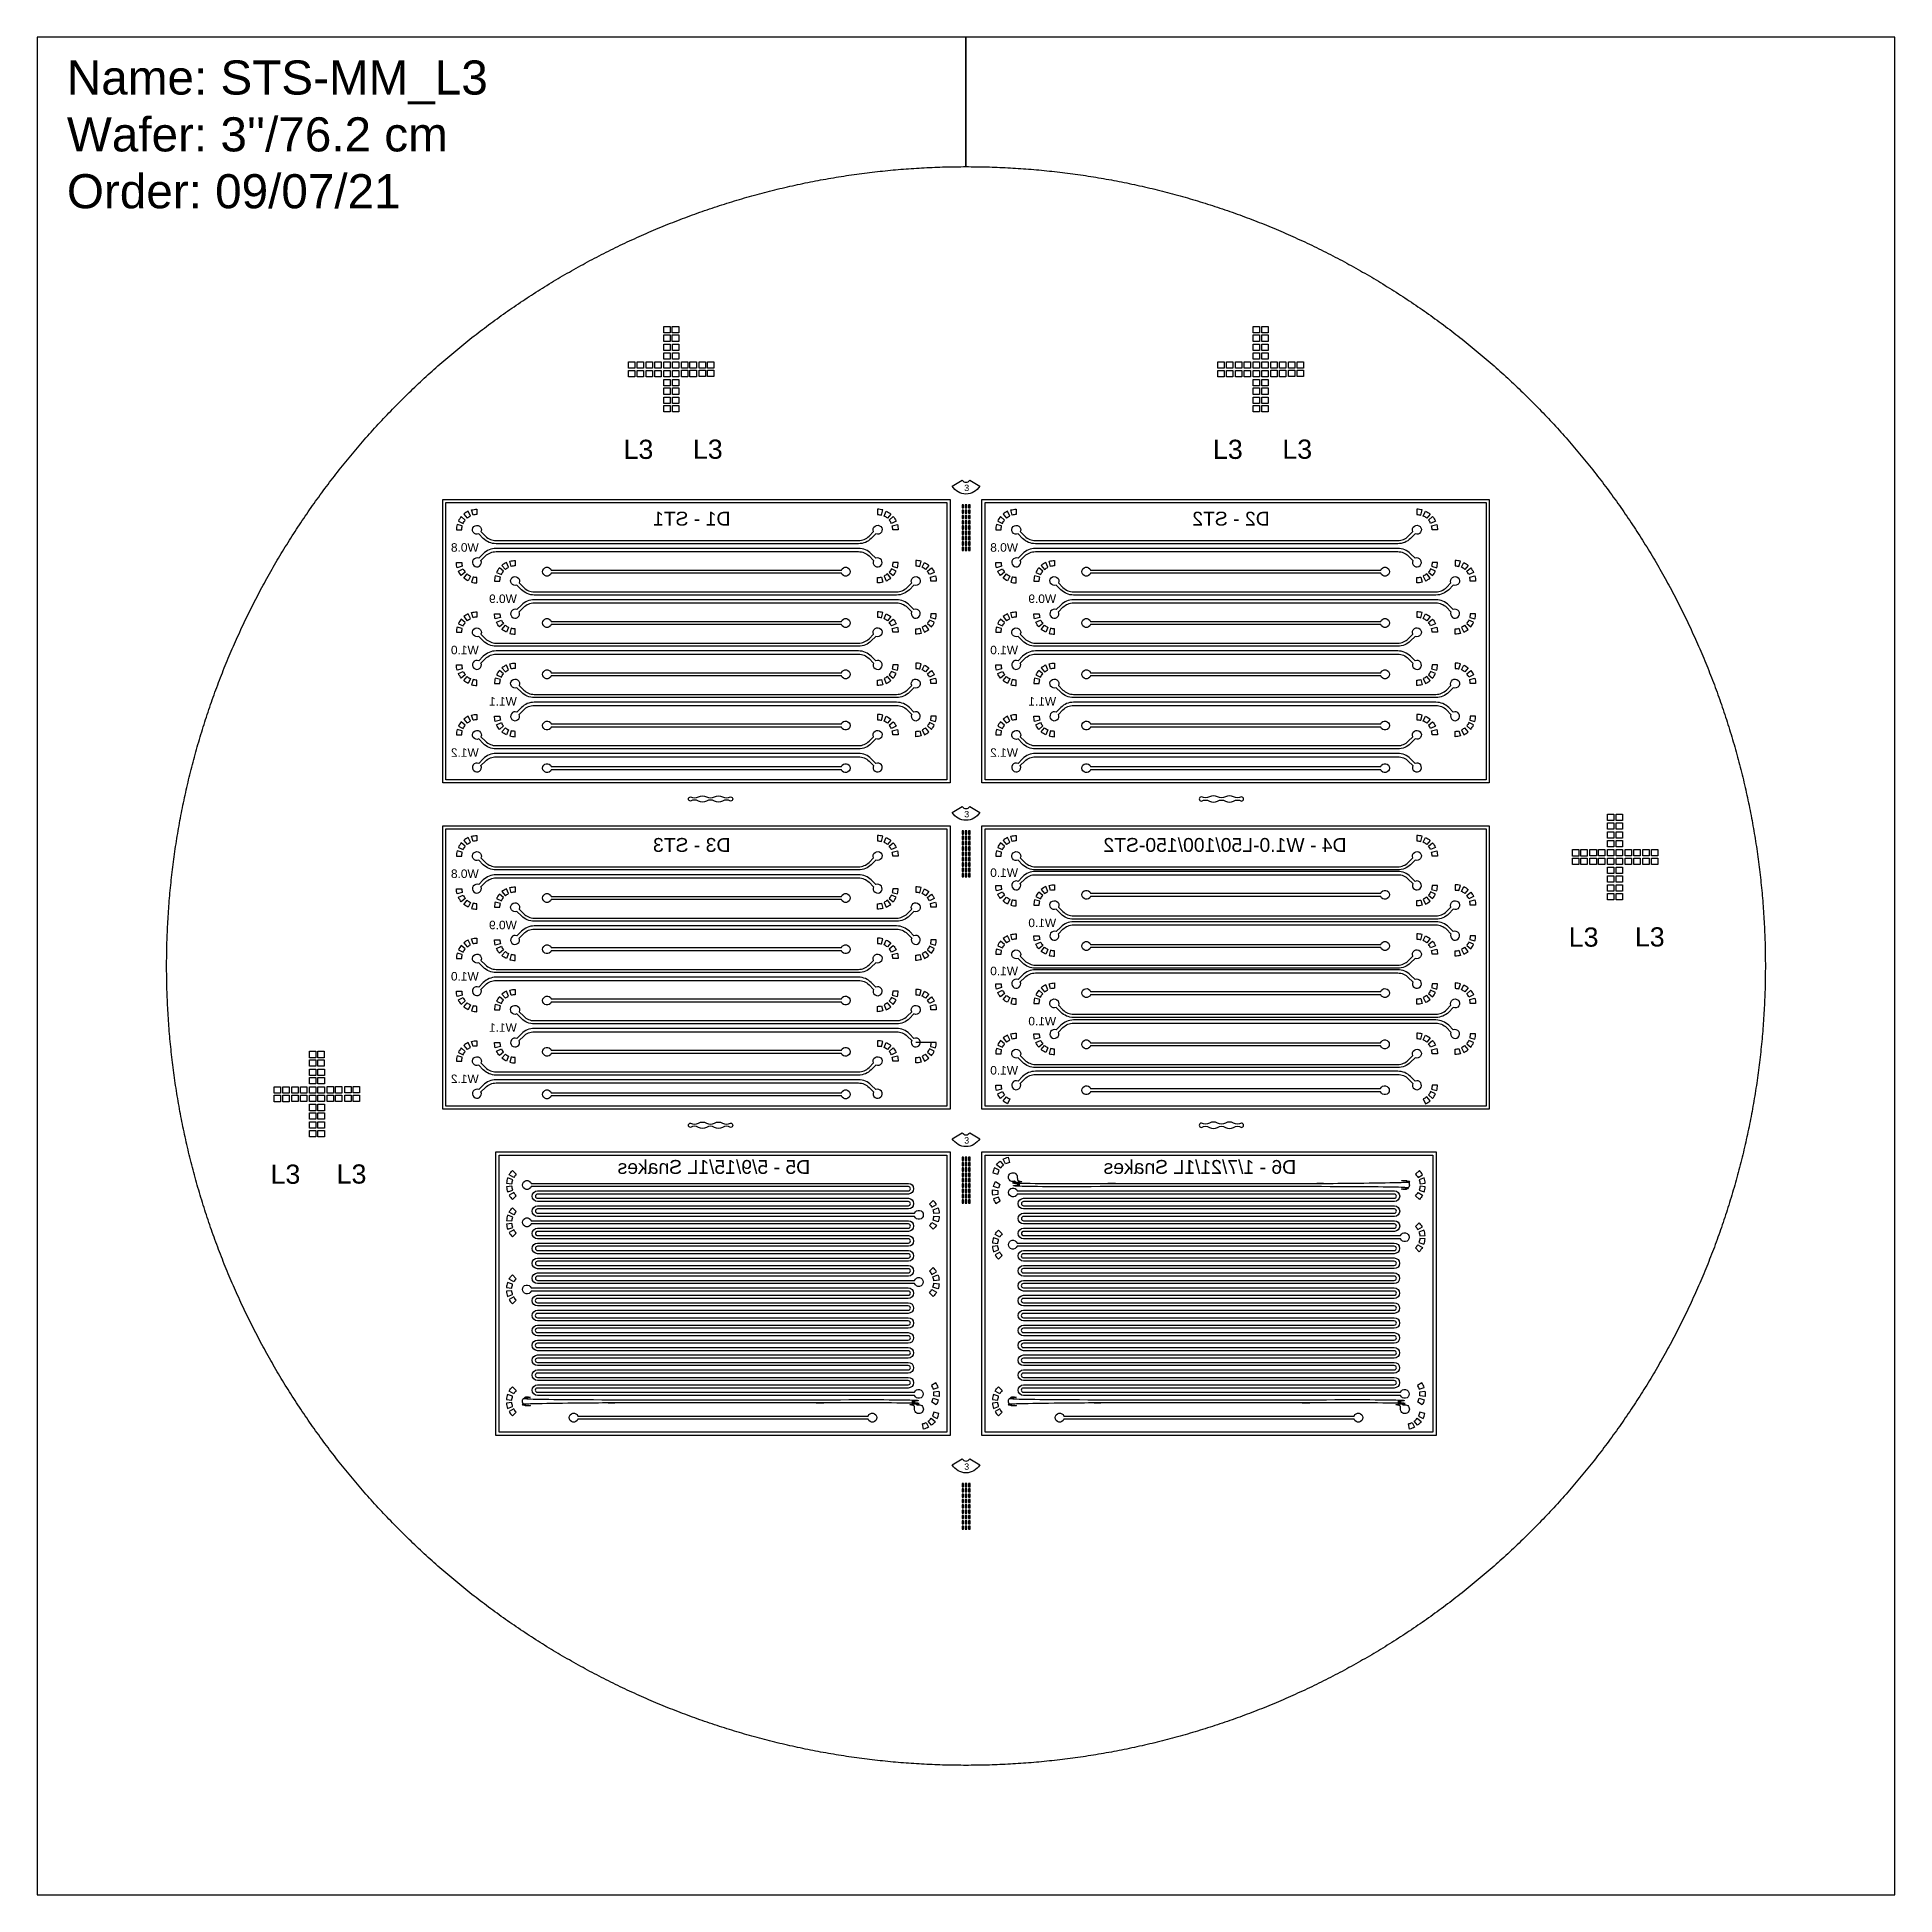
# Model space of a CAD drawing. Extents: x 2606 to 89756, y 5105 to 92255.
import ezdxf

# ---------------------------------------------------------------- set-up
doc = ezdxf.new("R2010")
doc.units = 13
doc.header["$MEASUREMENT"] = 0
doc.layers.add('LY-3', color=2, linetype='Continuous')
doc.styles.get("Standard").update_dxf_attribs({"font": 'Arial.ttf'})

msp = doc.modelspace()

# ---------------------------------------------------------------- texts
at = {"layer": 'LY-3', "attachment_point": 1}
for s, width, insert, char_height in [("Name: STS-MM_L3\\PWafer: 3''/76.2 cm \\POrder: 09/07/21", 29078.65, (4001, 91162), 1600), ('L3', 1227.09, (30115, 73369), 900), ('L3', 1227.09, (33369, 73376), 900), ('L3', 1227.09, (57766, 73369), 900), ('L3', 1227.09, (61020, 73376), 900), ('3', 1054.32, (46097, 71260), 300), ('3', 1054.32, (46097, 55954), 300), ('L3', 1227.09, (74456, 50488), 900), ('L3', 1227.09, (77558, 50495, 552), 900), ('3', 1054.32, (46097, 40649), 300), ('L3', 1227.09, (13554, 39364), 900), ('L3', 1227.09, (16655, 39372, 552), 900), ('3', 1054.32, (46097, 25343), 300)]:
    msp.add_mtext_dynamic_manual_height_columns(s, width=width, gutter_width=20, heights=[0], dxfattribs=dict(at, insert=insert, char_height=char_height))
at = {"layer": 'LY-3', "extrusion": (0, 0, -1), "attachment_point": 1, "text_direction": (-1, 0, 0)}
for s, width, insert, char_height in [('D1 - ST1', 17806.26, (35131, 69991), 650), ('D2 - ST2', 17806.26, (60431, 69991), 650), ('W0.8', 2007.97, (23322, 68515), 400), ('W0.8', 2007.97, (48622, 68515), 400), ('W0.9', 2007.97, (25110, 66110), 400), ('W0.9', 2007.97, (50410, 66110), 400), ('W1.0', 2007.97, (23322, 63704), 400), ('W1.0', 2007.97, (48622, 63704), 400), ('W1.1', 2007.97, (25110, 61299), 400), ('W1.1', 2007.97, (50410, 61299), 400), ('W1.2', 2007.97, (23322, 58893), 400), ('W1.2', 2007.97, (48622, 58893), 400), ('D3 - ST3', 17806.26, (35131, 54685), 650), ('D4 - W1.0-L50/100/150-ST2', 17806.26, (64034, 54685, 2140), 650), ('W0.8', 2007.97, (23322, 53209), 400), ('W1.0', 2007.97, (48622, 53259), 400), ('W0.9', 2007.97, (25110, 50804), 400), ('W1.0', 2007.97, (50410, 50904), 400), ('W1.0', 2007.97, (23322, 48398), 400), ('W1.0', 2007.97, (48622, 48648), 400), ('W1.0', 2007.97, (50410, 46293), 400), ('W1.1', 2007.97, (25110, 45993), 400), ('W1.2', 2007.97, (23322, 43587), 400), ('W1.0', 2007.97, (48622, 43987), 400), ('D5 - 5/9/15/1L Snakes', 17806.26, (38870, 39579, -276), 650), ('D6 - 1/7/21/1L Snakes', 17806.26, (61670, 39579, -276), 650)]:
    msp.add_mtext_dynamic_manual_height_columns(s, width=width, gutter_width=20, heights=[0], dxfattribs=dict(at, insert=insert, char_height=char_height))

# ---------------------------------------------------------------- linework, layer by layer
at = {"layer": 'LY-3'}
msp.add_line((44535, 45092), (43825, 45092), dxfattribs=at)
for points in [[(2606, 5105), (89756, 5105), (89756, 92255), (46181, 92255), (46181, 86180), (46304, 86180), (46426, 86179), (46549, 86178), (46671, 86177), (46793, 86175), (46916, 86173), (47038, 86170), (47161, 86167), (47283, 86164), (47406, 86160), (47528, 86156), (47650, 86151), (47773, 86146), (47895, 86141), (48017, 86135), (48140, 86129), (48262, 86122), (48384, 86115), (48506, 86108), (48629, 86100), (48751, 86092), (48873, 86083), (48995, 86074), (49117, 86065), (49239, 86055), (49361, 86045), (49483, 86034), (49605, 86023), (49727, 86012), (49849, 86000), (49971, 85988), (50093, 85976), (50215, 85963), (50336, 85949), (50458, 85935), (50580, 85921), (50701, 85907), (50823, 85892), (50944, 85876), (51066, 85861), (51187, 85845), (51309, 85828), (51430, 85811), (51551, 85794), (51672, 85776), (51793, 85758), (51914, 85739), (52035, 85720), (52156, 85701), (52277, 85681), (52398, 85661), (52519, 85641), (52639, 85620), (52760, 85599), (52881, 85577), (53001, 85555), (53121, 85532), (53242, 85509), (53362, 85486), (53482, 85463), (53602, 85439), (53722, 85414), (53842, 85389), (53962, 85364), (54082, 85338), (54201, 85312), (54321, 85286), (54440, 85259), (54560, 85232), (54679, 85205), (54798, 85177), (54918, 85148), (55037, 85120), (55156, 85090), (55274, 85061), (55393, 85031), (55512, 85001), (55630, 84970), (55749, 84939), (55867, 84908), (55985, 84876), (56104, 84844), (56222, 84811), (56340, 84778), (56457, 84745), (56575, 84711), (56693, 84677), (56810, 84642), (56928, 84607), (57045, 84572), (57162, 84536), (57279, 84500), (57396, 84464), (57513, 84427), (57629, 84390), (57746, 84352), (57862, 84314), (57979, 84276), (58095, 84237), (58211, 84198), (58327, 84159), (58443, 84119), (58558, 84079), (58674, 84038), (58789, 83997), (58905, 83956), (59020, 83914), (59135, 83872), (59250, 83829), (59364, 83786), (59479, 83743), (59593, 83700), (59708, 83656), (59822, 83611), (59936, 83567), (60050, 83521), (60163, 83476), (60277, 83430), (60390, 83384), (60504, 83337), (60617, 83290), (60730, 83243), (60842, 83195), (60955, 83147), (61067, 83099), (61180, 83050), (61292, 83001), (61404, 82951), (61516, 82901), (61627, 82851), (61739, 82801), (61850, 82750), (61962, 82698), (62073, 82647), (62183, 82594), (62294, 82542), (62405, 82489), (62515, 82436), (62625, 82383), (62735, 82329), (62845, 82274), (62954, 82220), (63064, 82165), (63173, 82110), (63282, 82054), (63391, 81998), (63500, 81941), (63608, 81885), (63717, 81828), (63825, 81770), (63933, 81712), (64041, 81654), (64148, 81596), (64256, 81537), (64363, 81478), (64470, 81418), (64577, 81358), (64683, 81298), (64790, 81237), (64896, 81176), (65002, 81115), (65108, 81054), (65213, 80992), (65319, 80929), (65424, 80867), (65529, 80804), (65634, 80740), (65738, 80677), (65843, 80612), (65947, 80548), (66051, 80483), (66155, 80418), (66258, 80353), (66361, 80287), (66465, 80221), (66567, 80155), (66670, 80088), (66773, 80021), (66875, 79953), (66977, 79886), (67079, 79818), (67180, 79749), (67282, 79681), (67383, 79611), (67484, 79542), (67584, 79472), (67685, 79402), (67785, 79332), (67885, 79261), (67985, 79190), (68084, 79119), (68183, 79047), (68283, 78975), (68381, 78903), (68480, 78830), (68578, 78757), (68676, 78684), (68774, 78610), (68872, 78536), (68969, 78462), (69066, 78387), (69163, 78312), (69260, 78237), (69356, 78162), (69452, 78086), (69548, 78010), (69644, 77933), (69739, 77856), (69835, 77779), (69929, 77702), (70024, 77624), (70119, 77546), (70213, 77468), (70307, 77389), (70400, 77310), (70494, 77231), (70587, 77152), (70680, 77072), (70772, 76992), (70864, 76911), (70956, 76830), (71048, 76749), (71140, 76668), (71231, 76586), (71322, 76504), (71413, 76422), (71503, 76340), (71593, 76257), (71683, 76174), (71773, 76090), (71862, 76006), (71952, 75922), (72040, 75838), (72129, 75753), (72217, 75669), (72305, 75583), (72393, 75498), (72480, 75412), (72567, 75326), (72654, 75240), (72741, 75153), (72827, 75066), (72913, 74979), (72999, 74892), (73084, 74804), (73170, 74716), (73255, 74628), (73339, 74539), (73423, 74450), (73507, 74361), (73591, 74272), (73675, 74182), (73758, 74092), (73841, 74002), (73923, 73912), (74005, 73821), (74087, 73730), (74169, 73639), (74250, 73547), (74331, 73455), (74412, 73363), (74493, 73271), (74573, 73178), (74653, 73086), (74732, 72993), (74811, 72899), (74890, 72806), (74969, 72712), (75047, 72617), (75125, 72523), (75203, 72428), (75280, 72334), (75358, 72238), (75434, 72143), (75511, 72047), (75587, 71951), (75663, 71855), (75738, 71759), (75813, 71662), (75888, 71565), (75963, 71468), (76037, 71371), (76111, 71273), (76185, 71175), (76258, 71077), (76331, 70979), (76404, 70880), (76476, 70781), (76548, 70682), (76620, 70583), (76691, 70484), (76762, 70384), (76833, 70284), (76903, 70184), (76973, 70083), (77043, 69983), (77112, 69882), (77182, 69781), (77250, 69679), (77319, 69578), (77387, 69476), (77455, 69374), (77522, 69272), (77589, 69169), (77656, 69066), (77722, 68964), (77788, 68860), (77854, 68757), (77919, 68654), (77984, 68550), (78049, 68446), (78114, 68342), (78178, 68237), (78241, 68133), (78305, 68028), (78368, 67923), (78430, 67818), (78493, 67712), (78555, 67607), (78616, 67501), (78678, 67395), (78738, 67289), (78799, 67182), (78859, 67076), (78919, 66969), (78979, 66862), (79038, 66754), (79097, 66647), (79155, 66540), (79213, 66432), (79271, 66324), (79329, 66216), (79386, 66107), (79443, 65999), (79499, 65890), (79555, 65781), (79611, 65672), (79666, 65563), (79721, 65453), (79775, 65344), (79830, 65234), (79884, 65124), (79937, 65014), (79990, 64903), (80043, 64793), (80095, 64682), (80148, 64571), (80199, 64460), (80251, 64349), (80302, 64238), (80352, 64126), (80403, 64015), (80452, 63903), (80502, 63791), (80551, 63679), (80600, 63566), (80648, 63454), (80696, 63341), (80744, 63229), (80791, 63116), (80838, 63002), (80885, 62889), (80931, 62776), (80977, 62662), (81022, 62549), (81068, 62435), (81112, 62321), (81157, 62207), (81201, 62092), (81244, 61978), (81288, 61863), (81330, 61749), (81373, 61634), (81415, 61519), (81457, 61404), (81498, 61288), (81539, 61173), (81580, 61057), (81620, 60942), (81660, 60826), (81699, 60710), (81738, 60594), (81777, 60478), (81815, 60361), (81853, 60245), (81891, 60128), (81928, 60012), (81965, 59895), (82001, 59778), (82037, 59661), (82073, 59544), (82108, 59427), (82143, 59309), (82178, 59192), (82212, 59074), (82246, 58956), (82279, 58839), (82312, 58721), (82345, 58603), (82377, 58484), (82409, 58366), (82440, 58248), (82471, 58129), (82502, 58011), (82532, 57892), (82562, 57773), (82592, 57654), (82621, 57536), (82649, 57416), (82678, 57297), (82706, 57178), (82733, 57059), (82760, 56939), (82787, 56820), (82814, 56700), (82840, 56581), (82865, 56461), (82890, 56341), (82915, 56221), (82940, 56101), (82964, 55981), (82987, 55861), (83011, 55741), (83033, 55620), (83056, 55500), (83078, 55379), (83100, 55259), (83121, 55138), (83142, 55018), (83162, 54897), (83182, 54776), (83202, 54655), (83221, 54534), (83240, 54413), (83259, 54292), (83277, 54171), (83295, 54050), (83312, 53929), (83329, 53807), (83346, 53686), (83362, 53565), (83377, 53443), (83393, 53322), (83408, 53200), (83422, 53079), (83436, 52957), (83450, 52835), (83464, 52714), (83477, 52592), (83489, 52470), (83501, 52348), (83513, 52226), (83525, 52104), (83536, 51982), (83546, 51860), (83556, 51738), (83566, 51616), (83575, 51494), (83584, 51372), (83593, 51250), (83601, 51128), (83609, 51005), (83616, 50883), (83623, 50761), (83630, 50639), (83636, 50516), (83642, 50394), (83647, 50272), (83652, 50149), (83657, 50027), (83661, 49905), (83665, 49782), (83668, 49660), (83671, 49537), (83674, 49415), (83676, 49292), (83678, 49170), (83679, 49048), (83680, 48925), (83681, 48803), (83681, 48680), (83681, 48558), (83680, 48435), (83679, 48313), (83678, 48190), (83676, 48068), (83674, 47945), (83671, 47823), (83668, 47701), (83665, 47578), (83661, 47456), (83657, 47333), (83652, 47211), (83647, 47089), (83642, 46966), (83636, 46844), (83630, 46722), (83623, 46599), (83616, 46477), (83609, 46355), (83601, 46233), (83593, 46110), (83584, 45988), (83575, 45866), (83566, 45744), (83556, 45622), (83546, 45500), (83536, 45378), (83525, 45256), (83513, 45134), (83501, 45012), (83489, 44890), (83477, 44768), (83464, 44647), (83450, 44525), (83436, 44403), (83422, 44282), (83408, 44160), (83393, 44038), (83377, 43917), (83362, 43796), (83346, 43674), (83329, 43553), (83312, 43432), (83295, 43310), (83277, 43189), (83259, 43068), (83240, 42947), (83221, 42826), (83202, 42705), (83182, 42584), (83162, 42463), (83142, 42343), (83121, 42222), (83100, 42101), (83078, 41981), (83056, 41860), (83033, 41740), (83011, 41620), (82987, 41499), (82964, 41379), (82940, 41259), (82915, 41139), (82890, 41019), (82865, 40899), (82840, 40780), (82814, 40660), (82787, 40540), (82760, 40421), (82733, 40302), (82706, 40182), (82678, 40063), (82649, 39944), (82621, 39825), (82592, 39706), (82562, 39587), (82532, 39468), (82502, 39350), (82471, 39231), (82440, 39113), (82409, 38994), (82377, 38876), (82345, 38758), (82312, 38640), (82279, 38522), (82246, 38404), (82212, 38286), (82178, 38169), (82143, 38051), (82108, 37934), (82073, 37816), (82037, 37699), (82001, 37582), (81965, 37465), (81928, 37349), (81891, 37232), (81853, 37115), (81815, 36999), (81777, 36883), (81738, 36766), (81699, 36650), (81660, 36534), (81620, 36419), (81580, 36303), (81539, 36187), (81498, 36072), (81457, 35957), (81415, 35842), (81373, 35727), (81330, 35612), (81288, 35497), (81244, 35382), (81201, 35268), (81157, 35154), (81112, 35040), (81068, 34926), (81022, 34812), (80977, 34698), (80931, 34584), (80885, 34471), (80838, 34358), (80791, 34245), (80744, 34132), (80696, 34019), (80648, 33906), (80600, 33794), (80551, 33682), (80502, 33569), (80452, 33457), (80403, 33346), (80352, 33234), (80302, 33122), (80251, 33011), (80199, 32900), (80148, 32789), (80095, 32678), (80043, 32567), (79990, 32457), (79937, 32346), (79884, 32236), (79830, 32126), (79775, 32017), (79721, 31907), (79666, 31798), (79611, 31688), (79555, 31579), (79499, 31470), (79443, 31362), (79386, 31253), (79329, 31145), (79271, 31037), (79213, 30929), (79155, 30821), (79097, 30713), (79038, 30606), (78979, 30499), (78919, 30392), (78859, 30285), (78799, 30178), (78738, 30072), (78678, 29966), (78616, 29859), (78555, 29754), (78493, 29648), (78430, 29543), (78368, 29437), (78305, 29332), (78241, 29228), (78178, 29123), (78114, 29019), (78049, 28914), (77984, 28810), (77919, 28707), (77854, 28603), (77788, 28500), (77722, 28397), (77656, 28294), (77589, 28191), (77522, 28089), (77455, 27986), (77387, 27884), (77319, 27783), (77250, 27681), (77182, 27580), (77112, 27479), (77043, 27378), (76973, 27277), (76903, 27177), (76833, 27076), (76762, 26976), (76691, 26877), (76620, 26777), (76548, 26678), (76476, 26579), (76404, 26480), (76331, 26381), (76258, 26283), (76185, 26185), (76111, 26087), (76037, 25989), (75963, 25892), (75888, 25795), (75813, 25698), (75738, 25601), (75663, 25505), (75587, 25409), (75511, 25313), (75434, 25217), (75358, 25122), (75280, 25027), (75203, 24932), (75125, 24837), (75047, 24743), (74969, 24649), (74890, 24555), (74811, 24461), (74732, 24368), (74653, 24275), (74573, 24182), (74493, 24089), (74412, 23997), (74331, 23905), (74250, 23813), (74169, 23722), (74087, 23630), (74005, 23539), (73923, 23449), (73841, 23358), (73758, 23268), (73675, 23178), (73591, 23088), (73507, 22999), (73423, 22910), (73339, 22821), (73255, 22732), (73170, 22644), (73084, 22556), (72999, 22468), (72913, 22381), (72827, 22294), (72741, 22207), (72654, 22120), (72567, 22034), (72480, 21948), (72393, 21862), (72305, 21777), (72217, 21692), (72129, 21607), (72040, 21522), (71952, 21438), (71862, 21354), (71773, 21270), (71683, 21187), (71593, 21104), (71503, 21021), (71413, 20938), (71322, 20856), (71231, 20774), (71140, 20692), (71048, 20611), (70956, 20530), (70864, 20449), (70772, 20369), (70680, 20289), (70587, 20209), (70494, 20129), (70400, 20050), (70307, 19971), (70213, 19892), (70119, 19814), (70024, 19736), (69929, 19658), (69835, 19581), (69739, 19504), (69644, 19427), (69548, 19351), (69452, 19274), (69356, 19199), (69260, 19123), (69163, 19048), (69066, 18973), (68969, 18898), (68872, 18824), (68774, 18750), (68676, 18677), (68578, 18603), (68480, 18530), (68381, 18458), (68283, 18385), (68183, 18313), (68084, 18242), (67985, 18170), (67885, 18099), (67785, 18028), (67685, 17958), (67584, 17888), (67484, 17818), (67383, 17749), (67282, 17680), (67180, 17611), (67079, 17543), (66977, 17475), (66875, 17407), (66773, 17339), (66670, 17272), (66567, 17206), (66465, 17139), (66361, 17073), (66258, 17007), (66155, 16942), (66051, 16877), (65947, 16812), (65843, 16748), (65738, 16684), (65634, 16620), (65529, 16557), (65424, 16494), (65319, 16431), (65213, 16369), (65108, 16307), (65002, 16245), (64896, 16184), (64790, 16123), (64683, 16062), (64577, 16002), (64470, 15942), (64363, 15883), (64256, 15823), (64148, 15765), (64041, 15706), (63933, 15648), (63825, 15590), (63717, 15533), (63608, 15476), (63500, 15419), (63391, 15362), (63282, 15306), (63173, 15251), (63064, 15195), (62954, 15140), (62845, 15086), (62735, 15032), (62625, 14978), (62515, 14924), (62405, 14871), (62294, 14818), (62183, 14766), (62073, 14714), (61962, 14662), (61850, 14611), (61739, 14560), (61627, 14509), (61516, 14459), (61404, 14409), (61292, 14359), (61180, 14310), (61067, 14261), (60955, 14213), (60842, 14165), (60730, 14117), (60617, 14070), (60504, 14023), (60390, 13976), (60277, 13930), (60163, 13884), (60050, 13839), (59936, 13794), (59822, 13749), (59708, 13705), (59593, 13661), (59479, 13617), (59364, 13574), (59250, 13531), (59135, 13488), (59020, 13446), (58905, 13405), (58789, 13363), (58674, 13322), (58558, 13282), (58443, 13241), (58327, 13202), (58211, 13162), (58095, 13123), (57979, 13084), (57862, 13046), (57746, 13008), (57629, 12970), (57513, 12933), (57396, 12896), (57279, 12860), (57162, 12824), (57045, 12788), (56928, 12753), (56810, 12718), (56693, 12684), (56575, 12649), (56457, 12616), (56340, 12582), (56222, 12549), (56104, 12517), (55985, 12484), (55867, 12453), (55749, 12421), (55630, 12390), (55512, 12359), (55393, 12329), (55274, 12299), (55156, 12270), (55037, 12241), (54918, 12212), (54798, 12184), (54679, 12156), (54560, 12128), (54440, 12101), (54321, 12074), (54201, 12048), (54082, 12022), (53962, 11996), (53842, 11971), (53722, 11946), (53602, 11922), (53482, 11898), (53362, 11874), (53242, 11851), (53121, 11828), (53001, 11805), (52881, 11783), (52760, 11762), (52639, 11740), (52519, 11720), (52398, 11699), (52277, 11679), (52156, 11659), (52035, 11640), (51914, 11621), (51793, 11602), (51672, 11584), (51551, 11567), (51430, 11549), (51309, 11532), (51187, 11516), (51066, 11500), (50944, 11484), (50823, 11469), (50701, 11454), (50580, 11439), (50458, 11425), (50336, 11411), (50215, 11398), (50093, 11385), (49971, 11372), (49849, 11360), (49727, 11348), (49605, 11337), (49483, 11326), (49361, 11315), (49239, 11305), (49117, 11295), (48995, 11286), (48873, 11277), (48751, 11268), (48629, 11260), (48506, 11252), (48384, 11245), (48262, 11238), (48140, 11231), (48017, 11225), (47895, 11219), (47773, 11214), (47650, 11209), (47528, 11204), (47406, 11200), (47283, 11196), (47161, 11193), (47038, 11190), (46916, 11187), (46793, 11185), (46671, 11183), (46549, 11182), (46426, 11181), (46304, 11180), (46181, 11180), (46059, 11180), (45936, 11181), (45814, 11182), (45691, 11183), (45569, 11185), (45446, 11187), (45324, 11190), (45202, 11193), (45079, 11196), (44957, 11200), (44834, 11204), (44712, 11209), (44590, 11214), (44467, 11219), (44345, 11225), (44223, 11231), (44100, 11238), (43978, 11245), (43856, 11252), (43734, 11260), (43611, 11268), (43489, 11277), (43367, 11286), (43245, 11295), (43123, 11305), (43001, 11315), (42879, 11326), (42757, 11337), (42635, 11348), (42513, 11360), (42391, 11372), (42269, 11385), (42148, 11398), (42026, 11411), (41904, 11425), (41783, 11439), (41661, 11454), (41540, 11469), (41418, 11484), (41297, 11500), (41175, 11516), (41054, 11532), (40933, 11549), (40811, 11567), (40690, 11584), (40569, 11602), (40448, 11621), (40327, 11640), (40206, 11659), (40085, 11679), (39964, 11699), (39844, 11720), (39723, 11740), (39602, 11762), (39482, 11783), (39361, 11805), (39241, 11828), (39121, 11851), (39000, 11874), (38880, 11898), (38760, 11922), (38640, 11946), (38520, 11971), (38400, 11996), (38281, 12022), (38161, 12048), (38041, 12074), (37922, 12101), (37803, 12128), (37683, 12156), (37564, 12184), (37445, 12212), (37326, 12241), (37207, 12270), (37088, 12299), (36969, 12329), (36851, 12359), (36732, 12390), (36614, 12421), (36495, 12453), (36377, 12484), (36259, 12517), (36141, 12549), (36023, 12582), (35905, 12616), (35787, 12649), (35670, 12684), (35552, 12718), (35435, 12753), (35317, 12788), (35200, 12824), (35083, 12860), (34966, 12896), (34850, 12933), (34733, 12970), (34616, 13008), (34500, 13046), (34384, 13084), (34267, 13123), (34151, 13162), (34035, 13202), (33920, 13241), (33804, 13282), (33688, 13322), (33573, 13363), (33458, 13405), (33343, 13446), (33228, 13488), (33113, 13531), (32998, 13574), (32883, 13617), (32769, 13661), (32655, 13705), (32541, 13749), (32427, 13794), (32313, 13839), (32199, 13884), (32086, 13930), (31972, 13976), (31859, 14023), (31746, 14070), (31633, 14117), (31520, 14165), (31407, 14213), (31295, 14261), (31183, 14310), (31070, 14359), (30958, 14409), (30847, 14459), (30735, 14509), (30623, 14560), (30512, 14611), (30401, 14662), (30290, 14714), (30179, 14766), (30068, 14818), (29958, 14871), (29848, 14924), (29737, 14978), (29627, 15032), (29518, 15086), (29408, 15140), (29299, 15195), (29189, 15251), (29080, 15306), (28971, 15362), (28863, 15419), (28754, 15476), (28646, 15533), (28538, 15590), (28430, 15648), (28322, 15706), (28214, 15765), (28107, 15823), (28000, 15883), (27893, 15942), (27786, 16002), (27679, 16062), (27573, 16123), (27467, 16184), (27361, 16245), (27255, 16307), (27149, 16369), (27044, 16431), (26938, 16494), (26833, 16557), (26729, 16620), (26624, 16684), (26520, 16748), (26415, 16812), (26312, 16877), (26208, 16942), (26104, 17007), (26001, 17073), (25898, 17139), (25795, 17206), (25692, 17272), (25590, 17339), (25488, 17407), (25385, 17475), (25284, 17543), (25182, 17611), (25081, 17680), (24980, 17749), (24879, 17818), (24778, 17888), (24678, 17958), (24577, 18028), (24477, 18099), (24378, 18170), (24278, 18242), (24179, 18313), (24080, 18385), (23981, 18458), (23882, 18530), (23784, 18603), (23686, 18677), (23588, 18750), (23491, 18824), (23393, 18898), (23296, 18973), (23199, 19048), (23102, 19123), (23006, 19199), (22910, 19274), (22814, 19351), (22718, 19427), (22623, 19504), (22528, 19581), (22433, 19658), (22338, 19736), (22244, 19814), (22150, 19892), (22056, 19971), (21962, 20050), (21869, 20129), (21776, 20209), (21683, 20289), (21590, 20369), (21498, 20449), (21406, 20530), (21314, 20611), (21223, 20692), (21131, 20774), (21040, 20856), (20950, 20938), (20859, 21021), (20769, 21104), (20679, 21187), (20589, 21270), (20500, 21354), (20411, 21438), (20322, 21522), (20233, 21607), (20145, 21692), (20057, 21777), (19969, 21862), (19882, 21948), (19795, 22034), (19708, 22120), (19621, 22207), (19535, 22294), (19449, 22381), (19363, 22468), (19278, 22556), (19193, 22644), (19108, 22732), (19023, 22821), (18939, 22910), (18855, 22999), (18771, 23088), (18688, 23178), (18605, 23268), (18522, 23358), (18439, 23449), (18357, 23539), (18275, 23630), (18193, 23722), (18112, 23813), (18031, 23905), (17950, 23997), (17870, 24089), (17790, 24182), (17710, 24275), (17630, 24368), (17551, 24461), (17472, 24555), (17393, 24649), (17315, 24743), (17237, 24837), (17159, 24932), (17082, 25027), (17005, 25122), (16928, 25217), (16852, 25313), (16775, 25409), (16700, 25505), (16624, 25601), (16549, 25698), (16474, 25795), (16399, 25892), (16325, 25989), (16251, 26087), (16178, 26185), (16104, 26283), (16031, 26381), (15959, 26480), (15886, 26579), (15814, 26678), (15743, 26777), (15671, 26877), (15600, 26976), (15529, 27076), (15459, 27177), (15389, 27277), (15319, 27378), (15250, 27479), (15181, 27580), (15112, 27681), (15044, 27783), (14976, 27884), (14908, 27986), (14840, 28089), (14773, 28191), (14707, 28294), (14640, 28397), (14574, 28500), (14508, 28603), (14443, 28707), (14378, 28810), (14313, 28914), (14249, 29019), (14185, 29123), (14121, 29228), (14058, 29332), (13995, 29437), (13932, 29543), (13870, 29648), (13808, 29754), (13746, 29859), (13685, 29966), (13624, 30072), (13563, 30178), (13503, 30285), (13443, 30392), (13384, 30499), (13324, 30606), (13266, 30713), (13207, 30821), (13149, 30929), (13091, 31037), (13034, 31145), (12977, 31253), (12920, 31362), (12863, 31470), (12807, 31579), (12752, 31688), (12696, 31798), (12642, 31907), (12587, 32017), (12533, 32126), (12479, 32236), (12425, 32346), (12372, 32457), (12319, 32567), (12267, 32678), (12215, 32789), (12163, 32900), (12112, 33011), (12061, 33122), (12010, 33234), (11960, 33346), (11910, 33457), (11860, 33569), (11811, 33682), (11762, 33794), (11714, 33906), (11666, 34019), (11618, 34132), (11571, 34245), (11524, 34358), (11477, 34471), (11431, 34584), (11385, 34698), (11340, 34812), (11295, 34926), (11250, 35040), (11206, 35154), (11162, 35268), (11118, 35382), (11075, 35497), (11032, 35612), (10989, 35727), (10947, 35842), (10906, 35957), (10864, 36072), (10823, 36187), (10783, 36303), (10742, 36419), (10703, 36534), (10663, 36650), (10624, 36766), (10585, 36883), (10547, 36999), (10509, 37115), (10471, 37232), (10434, 37349), (10397, 37465), (10361, 37582), (10325, 37699), (10289, 37816), (10254, 37934), (10219, 38051), (10185, 38169), (10150, 38286), (10117, 38404), (10083, 38522), (10050, 38640), (10018, 38758), (9986, 38876), (9954, 38994), (9922, 39113), (9891, 39231), (9861, 39350), (9830, 39468), (9800, 39587), (9771, 39706), (9742, 39825), (9713, 39944), (9685, 40063), (9657, 40182), (9629, 40302), (9602, 40421), (9575, 40540), (9549, 40660), (9523, 40780), (9497, 40899), (9472, 41019), (9447, 41139), (9423, 41259), (9399, 41379), (9375, 41499), (9352, 41620), (9329, 41740), (9307, 41860), (9284, 41981), (9263, 42101), (9241, 42222), (9221, 42343), (9200, 42463), (9180, 42584), (9160, 42705), (9141, 42826), (9122, 42947), (9104, 43068), (9085, 43189), (9068, 43310), (9050, 43432), (9033, 43553), (9017, 43674), (9001, 43796), (8985, 43917), (8970, 44038), (8955, 44160), (8940, 44282), (8926, 44403), (8912, 44525), (8899, 44647), (8886, 44768), (8873, 44890), (8861, 45012), (8849, 45134), (8838, 45256), (8827, 45378), (8816, 45500), (8806, 45622), (8796, 45744), (8787, 45866), (8778, 45988), (8769, 46110), (8761, 46233), (8753, 46355), (8746, 46477), (8739, 46599), (8732, 46722), (8726, 46844), (8720, 46966), (8715, 47089), (8710, 47211), (8705, 47333), (8701, 47456), (8697, 47578), (8694, 47701), (8691, 47823), (8688, 47945), (8686, 48068), (8684, 48190), (8683, 48313), (8682, 48435), (8681, 48558), (8681, 48680), (8681, 48803), (8682, 48925), (8683, 49048), (8684, 49170), (8686, 49292), (8688, 49415), (8691, 49537), (8694, 49660), (8697, 49782), (8701, 49905), (8705, 50027), (8710, 50149), (8715, 50272), (8720, 50394), (8726, 50516), (8732, 50639), (8739, 50761), (8746, 50883), (8753, 51005), (8761, 51128), (8769, 51250), (8778, 51372), (8787, 51494), (8796, 51616), (8806, 51738), (8816, 51860), (8827, 51982), (8838, 52104), (8849, 52226), (8861, 52348), (8873, 52470), (8886, 52592), (8899, 52714), (8912, 52835), (8926, 52957), (8940, 53079), (8955, 53200), (8970, 53322), (8985, 53443), (9001, 53565), (9017, 53686), (9033, 53807), (9050, 53929), (9068, 54050), (9085, 54171), (9104, 54292), (9122, 54413), (9141, 54534), (9160, 54655), (9180, 54776), (9200, 54897), (9221, 55018), (9241, 55138), (9263, 55259), (9284, 55379), (9307, 55500), (9329, 55620), (9352, 55741), (9375, 55861), (9399, 55981), (9423, 56101), (9447, 56221), (9472, 56341), (9497, 56461), (9523, 56581), (9549, 56700), (9575, 56820), (9602, 56939), (9629, 57059), (9657, 57178), (9685, 57297), (9713, 57416), (9742, 57536), (9771, 57654), (9800, 57773), (9830, 57892), (9861, 58011), (9891, 58129), (9922, 58248), (9954, 58366), (9986, 58484), (10018, 58603), (10050, 58721), (10083, 58839), (10117, 58956), (10150, 59074), (10185, 59192), (10219, 59309), (10254, 59427), (10289, 59544), (10325, 59661), (10361, 59778), (10397, 59895), (10434, 60012), (10471, 60128), (10509, 60245), (10547, 60361), (10585, 60478), (10624, 60594), (10663, 60710), (10703, 60826), (10742, 60942), (10783, 61057), (10823, 61173), (10864, 61288), (10906, 61404), (10947, 61519), (10989, 61634), (11032, 61749), (11075, 61863), (11118, 61978), (11162, 62092), (11206, 62207), (11250, 62321), (11295, 62435), (11340, 62549), (11385, 62662), (11431, 62776), (11477, 62889), (11524, 63002), (11571, 63116), (11618, 63229), (11666, 63341), (11714, 63454), (11762, 63566), (11811, 63679), (11860, 63791), (11910, 63903), (11960, 64015), (12010, 64126), (12061, 64238), (12112, 64349), (12163, 64460), (12215, 64571), (12267, 64682), (12319, 64793), (12372, 64903), (12425, 65014), (12479, 65124), (12533, 65234), (12587, 65344), (12642, 65453), (12696, 65563), (12752, 65672), (12807, 65781), (12863, 65890), (12920, 65999), (12977, 66107), (13034, 66216), (13091, 66324), (13149, 66432), (13207, 66540), (13266, 66647), (13324, 66754), (13384, 66862), (13443, 66969), (13503, 67076), (13563, 67182), (13624, 67289), (13685, 67395), (13746, 67501), (13808, 67607), (13870, 67712), (13932, 67818), (13995, 67923), (14058, 68028), (14121, 68133), (14185, 68237), (14249, 68342), (14313, 68446), (14378, 68550), (14443, 68654), (14508, 68757), (14574, 68860), (14640, 68964), (14707, 69066), (14773, 69169), (14840, 69272), (14908, 69374), (14976, 69476), (15044, 69578), (15112, 69679), (15181, 69781), (15250, 69882), (15319, 69983), (15389, 70083), (15459, 70184), (15529, 70284), (15600, 70384), (15671, 70484), (15743, 70583), (15814, 70682), (15886, 70781), (15959, 70880), (16031, 70979), (16104, 71077), (16178, 71175), (16251, 71273), (16325, 71371), (16399, 71468), (16474, 71565), (16549, 71662), (16624, 71759), (16700, 71855), (16775, 71951), (16852, 72047), (16928, 72143), (17005, 72238), (17082, 72334), (17159, 72428), (17237, 72523), (17315, 72617), (17393, 72712), (17472, 72806), (17551, 72899), (17630, 72993), (17710, 73086), (17790, 73178), (17870, 73271), (17950, 73363), (18031, 73455), (18112, 73547), (18193, 73639), (18275, 73730), (18357, 73821), (18439, 73912), (18522, 74002), (18605, 74092), (18688, 74182), (18771, 74272), (18855, 74361), (18939, 74450), (19023, 74539), (19108, 74628), (19193, 74716), (19278, 74804), (19363, 74892), (19449, 74979), (19535, 75066), (19621, 75153), (19708, 75240), (19795, 75326), (19882, 75412), (19969, 75498), (20057, 75583), (20145, 75669), (20233, 75753), (20322, 75838), (20411, 75922), (20500, 76006), (20589, 76090), (20679, 76174), (20769, 76257), (20859, 76340), (20950, 76422), (21040, 76504), (21131, 76586), (21223, 76668), (21314, 76749), (21406, 76830), (21498, 76911), (21590, 76992), (21683, 77072), (21776, 77152), (21869, 77231), (21962, 77310), (22056, 77389), (22150, 77468), (22244, 77546), (22338, 77624), (22433, 77702), (22528, 77779), (22623, 77856), (22718, 77933), (22814, 78010), (22910, 78086), (23006, 78162), (23102, 78237), (23199, 78312), (23296, 78387), (23393, 78462), (23491, 78536), (23588, 78610), (23686, 78684), (23784, 78757), (23882, 78830), (23981, 78903), (24080, 78975), (24179, 79047), (24278, 79119), (24378, 79190), (24477, 79261), (24577, 79332), (24678, 79402), (24778, 79472), (24879, 79542), (24980, 79611), (25081, 79681), (25182, 79749), (25284, 79818), (25385, 79886), (25488, 79953), (25590, 80021), (25692, 80088), (25795, 80155), (25898, 80221), (26001, 80287), (26104, 80353), (26208, 80418), (26312, 80483), (26415, 80548), (26520, 80612), (26624, 80677), (26729, 80740), (26833, 80804), (26938, 80867), (27044, 80929), (27149, 80992), (27255, 81054), (27361, 81115), (27467, 81176), (27573, 81237), (27679, 81298), (27786, 81358), (27893, 81418), (28000, 81478), (28107, 81537), (28214, 81596), (28322, 81654), (28430, 81712), (28538, 81770), (28646, 81828), (28754, 81885), (28863, 81941), (28971, 81998), (29080, 82054), (29189, 82110), (29299, 82165), (29408, 82220), (29518, 82274), (29627, 82329), (29737, 82383), (29848, 82436), (29958, 82489), (30068, 82542), (30179, 82594), (30290, 82647), (30401, 82698), (30512, 82750), (30623, 82801), (30735, 82851), (30847, 82901), (30958, 82951), (31070, 83001), (31183, 83050), (31295, 83099), (31407, 83147), (31520, 83195), (31633, 83243), (31746, 83290), (31859, 83337), (31972, 83384), (32086, 83430), (32199, 83476), (32313, 83521), (32427, 83567), (32541, 83611), (32655, 83656), (32769, 83700), (32883, 83743), (32998, 83786), (33113, 83829), (33228, 83872), (33343, 83914), (33458, 83956), (33573, 83997), (33688, 84038), (33804, 84079), (33920, 84119), (34035, 84159), (34151, 84198), (34267, 84237), (34384, 84276), (34500, 84314), (34616, 84352), (34733, 84390), (34850, 84427), (34966, 84464), (35083, 84500), (35200, 84536), (35317, 84572), (35435, 84607), (35552, 84642), (35670, 84677), (35787, 84711), (35905, 84745), (36023, 84778), (36141, 84811), (36259, 84844), (36377, 84876), (36495, 84908), (36614, 84939), (36732, 84970), (36851, 85001), (36969, 85031), (37088, 85061), (37207, 85090), (37326, 85120), (37445, 85148), (37564, 85177), (37683, 85205), (37803, 85232), (37922, 85259), (38041, 85286), (38161, 85312), (38281, 85338), (38400, 85364), (38520, 85389), (38640, 85414), (38760, 85439), (38880, 85463), (39000, 85486), (39121, 85509), (39241, 85532), (39361, 85555), (39482, 85577), (39602, 85599), (39723, 85620), (39844, 85641), (39964, 85661), (40085, 85681), (40206, 85701), (40327, 85720), (40448, 85739), (40569, 85758), (40690, 85776), (40811, 85794), (40933, 85811), (41054, 85828), (41175, 85845), (41297, 85861), (41418, 85876), (41540, 85892), (41661, 85907), (41783, 85921), (41904, 85935), (42026, 85949), (42148, 85963), (42269, 85976), (42391, 85988), (42513, 86000), (42635, 86012), (42757, 86023), (42879, 86034), (43001, 86045), (43123, 86055), (43245, 86065), (43367, 86074), (43489, 86083), (43611, 86092), (43734, 86100), (43856, 86108), (43978, 86115), (44100, 86122), (44223, 86129), (44345, 86135), (44467, 86141), (44590, 86146), (44712, 86151), (44834, 86156), (44957, 86160), (45079, 86164), (45202, 86167), (45324, 86170), (45446, 86173), (45569, 86175), (45691, 86177), (45814, 86178), (45936, 86179), (46059, 86180), (46181, 86180), (46181, 92255), (2606, 92255), (2606, 5105)], [(32003, 78684), (32302, 78684), (32302, 78385), (32003, 78385)], [(32404, 78684), (32703, 78684), (32703, 78385), (32404, 78385)], [(59654, 78684), (59953, 78684), (59953, 78385), (59654, 78385)], [(60055, 78684), (60354, 78684), (60354, 78385), (60055, 78385)], [(32003, 78283), (32302, 78283), (32302, 77984), (32003, 77984)], [(32004, 77854), (32303, 77854), (32303, 77555), (32004, 77555)], [(32404, 78283), (32703, 78283), (32703, 77984), (32404, 77984)], [(32405, 77854), (32704, 77854), (32704, 77555), (32405, 77555)], [(59654, 78283), (59953, 78283), (59953, 77984), (59654, 77984)], [(59655, 77854), (59954, 77854), (59954, 77555), (59655, 77555)], [(60055, 78283), (60354, 78283), (60354, 77984), (60055, 77984)], [(60056, 77854), (60355, 77854), (60355, 77555), (60056, 77555)], [(30350, 77021), (30649, 77021), (30649, 76722), (30350, 76722)], [(30751, 77021), (31050, 77021), (31050, 76722), (30751, 76722)], [(31177, 77023), (31476, 77023), (31476, 76724), (31177, 76724)], [(31578, 77023), (31877, 77023), (31877, 76724), (31578, 76724)], [(32004, 77453), (32303, 77453), (32303, 77154), (32004, 77154)], [(32004, 77025), (32303, 77025), (32303, 76726), (32004, 76726)], [(32405, 77453), (32704, 77453), (32704, 77154), (32405, 77154)], [(32405, 77025), (32704, 77025), (32704, 76726), (32405, 76726)], [(32831, 77027), (33130, 77027), (33130, 76728), (32831, 76728)], [(33232, 77027), (33531, 77027), (33531, 76728), (33232, 76728)], [(33658, 77029), (33957, 77029), (33957, 76730), (33658, 76730)], [(34059, 77029), (34358, 77029), (34358, 76730), (34059, 76730)], [(58001, 77021), (58300, 77021), (58300, 76722), (58001, 76722)], [(58402, 77021), (58701, 77021), (58701, 76722), (58402, 76722)], [(58828, 77023), (59127, 77023), (59127, 76724), (58828, 76724)], [(59229, 77023), (59528, 77023), (59528, 76724), (59229, 76724)], [(59655, 77453), (59954, 77453), (59954, 77154), (59655, 77154)], [(59655, 77025), (59954, 77025), (59954, 76726), (59655, 76726)], [(60056, 77453), (60355, 77453), (60355, 77154), (60056, 77154)], [(60056, 77025), (60355, 77025), (60355, 76726), (60056, 76726)], [(60482, 77027), (60781, 77027), (60781, 76728), (60482, 76728)], [(60883, 77027), (61182, 77027), (61182, 76728), (60883, 76728)], [(61309, 77029), (61608, 77029), (61608, 76730), (61309, 76730)], [(61710, 77029), (62009, 77029), (62009, 76730), (61710, 76730)], [(30350, 76620), (30649, 76620), (30649, 76321), (30350, 76321)], [(30751, 76620), (31050, 76620), (31050, 76321), (30751, 76321)], [(31177, 76622), (31476, 76622), (31476, 76323), (31177, 76323)], [(31578, 76622), (31877, 76622), (31877, 76323), (31578, 76323)], [(32004, 76624), (32303, 76624), (32303, 76325), (32004, 76325)], [(32004, 76198), (32303, 76198), (32303, 75899), (32004, 75899)], [(32405, 76624), (32704, 76624), (32704, 76325), (32405, 76325)], [(32405, 76198), (32704, 76198), (32704, 75899), (32405, 75899)], [(32831, 76626), (33130, 76626), (33130, 76327), (32831, 76327)], [(33232, 76626), (33531, 76626), (33531, 76327), (33232, 76327)], [(33658, 76628), (33957, 76628), (33957, 76329), (33658, 76329)], [(34059, 76628), (34358, 76628), (34358, 76329), (34059, 76329)], [(58001, 76620), (58300, 76620), (58300, 76321), (58001, 76321)], [(58402, 76620), (58701, 76620), (58701, 76321), (58402, 76321)], [(58828, 76622), (59127, 76622), (59127, 76323), (58828, 76323)], [(59229, 76622), (59528, 76622), (59528, 76323), (59229, 76323)], [(59655, 76624), (59954, 76624), (59954, 76325), (59655, 76325)], [(59655, 76198), (59954, 76198), (59954, 75899), (59655, 75899)], [(60056, 76624), (60355, 76624), (60355, 76325), (60056, 76325)], [(60056, 76198), (60355, 76198), (60355, 75899), (60056, 75899)], [(60482, 76626), (60781, 76626), (60781, 76327), (60482, 76327)], [(60883, 76626), (61182, 76626), (61182, 76327), (60883, 76327)], [(61309, 76628), (61608, 76628), (61608, 76329), (61309, 76329)], [(61710, 76628), (62009, 76628), (62009, 76329), (61710, 76329)], [(32004, 75797), (32303, 75797), (32303, 75498), (32004, 75498)], [(32004, 75371), (32303, 75371), (32303, 75072), (32004, 75072)], [(32004, 74970), (32303, 74970), (32303, 74671), (32004, 74671)], [(32405, 75797), (32704, 75797), (32704, 75498), (32405, 75498)], [(32405, 75371), (32704, 75371), (32704, 75072), (32405, 75072)], [(32405, 74970), (32704, 74970), (32704, 74671), (32405, 74671)], [(59655, 75797), (59954, 75797), (59954, 75498), (59655, 75498)], [(59655, 75371), (59954, 75371), (59954, 75072), (59655, 75072)], [(59655, 74970), (59954, 74970), (59954, 74671), (59655, 74671)], [(60056, 75797), (60355, 75797), (60355, 75498), (60056, 75498)], [(60056, 75371), (60355, 75371), (60355, 75072), (60056, 75072)], [(60056, 74970), (60355, 74970), (60355, 74671), (60056, 74671)], [(45431, 57268), (21631, 57268), (21631, 70568), (45431, 70568)], [(21781, 70418), (45281, 70418), (45281, 57418), (21781, 57418)], [(46069, 70172), (46069, 70322), (45994, 70322), (45994, 70172), (46069, 70172)], [(46069, 69922), (46069, 70072), (45994, 70072), (45994, 69922), (46069, 69922)], [(46069, 69672), (46069, 69822), (45994, 69822), (45994, 69672), (46069, 69672)], [(46069, 69672), (46069, 69822), (45994, 69822), (45994, 69672), (46069, 69672)], [(46219, 70172), (46219, 70322), (46144, 70322), (46144, 70172), (46219, 70172)], [(46219, 69922), (46219, 70072), (46144, 70072), (46144, 69922), (46219, 69922)], [(46219, 69672), (46219, 69822), (46144, 69822), (46144, 69672), (46219, 69672)], [(46219, 69672), (46219, 69822), (46144, 69822), (46144, 69672), (46219, 69672)], [(46369, 70172), (46369, 70322), (46294, 70322), (46294, 70172), (46369, 70172)], [(46369, 69922), (46369, 70072), (46294, 70072), (46294, 69922), (46369, 69922)], [(46369, 69672), (46369, 69822), (46294, 69822), (46294, 69672), (46369, 69672)], [(46369, 69672), (46369, 69822), (46294, 69822), (46294, 69672), (46369, 69672)], [(70731, 57268), (46931, 57268), (46931, 70568), (70731, 70568)], [(47081, 70418), (70581, 70418), (70581, 57418), (47081, 57418)], [(46069, 69422), (46069, 69572), (45994, 69572), (45994, 69422), (46069, 69422)], [(46069, 69172), (46069, 69322), (45994, 69322), (45994, 69172), (46069, 69172)], [(46069, 68922), (46069, 69072), (45994, 69072), (45994, 68922), (46069, 68922)], [(46219, 69422), (46219, 69572), (46144, 69572), (46144, 69422), (46219, 69422)], [(46219, 69172), (46219, 69322), (46144, 69322), (46144, 69172), (46219, 69172)], [(46219, 68922), (46219, 69072), (46144, 69072), (46144, 68922), (46219, 68922)], [(46369, 69422), (46369, 69572), (46294, 69572), (46294, 69422), (46369, 69422)], [(46369, 69172), (46369, 69322), (46294, 69322), (46294, 69172), (46369, 69172)], [(46369, 68922), (46369, 69072), (46294, 69072), (46294, 68922), (46369, 68922)], [(46069, 68672), (46069, 68822), (45994, 68822), (45994, 68672), (46069, 68672)], [(46069, 68422), (46069, 68572), (45994, 68572), (45994, 68422), (46069, 68422)], [(46069, 68172), (46069, 68322), (45994, 68322), (45994, 68172), (46069, 68172)], [(46219, 68672), (46219, 68822), (46144, 68822), (46144, 68672), (46219, 68672)], [(46219, 68422), (46219, 68572), (46144, 68572), (46144, 68422), (46219, 68422)], [(46219, 68172), (46219, 68322), (46144, 68322), (46144, 68172), (46219, 68172)], [(46369, 68672), (46369, 68822), (46294, 68822), (46294, 68672), (46369, 68672)], [(46369, 68422), (46369, 68572), (46294, 68572), (46294, 68422), (46369, 68422)], [(46369, 68172), (46369, 68322), (46294, 68322), (46294, 68172), (46369, 68172)], [(76280, 55802), (76579, 55802), (76579, 55503), (76280, 55503)], [(76681, 55802), (76980, 55802), (76980, 55503), (76681, 55503)], [(45431, 41962), (21631, 41962), (21631, 55262), (45431, 55262)], [(21781, 55112), (45281, 55112), (45281, 42112), (21781, 42112)], [(46069, 54865), (46069, 55015), (45994, 55015), (45994, 54865), (46069, 54865)], [(46219, 54865), (46219, 55015), (46144, 55015), (46144, 54865), (46219, 54865)], [(46369, 54865), (46369, 55015), (46294, 55015), (46294, 54865), (46369, 54865)], [(70731, 41962), (46931, 41962), (46931, 55262), (70731, 55262)], [(47081, 55112), (70581, 55112), (70581, 42112), (47081, 42112)], [(76280, 55401), (76579, 55401), (76579, 55102), (76280, 55102)], [(76281, 54972), (76580, 54972), (76580, 54673), (76281, 54673)], [(76681, 55401), (76980, 55401), (76980, 55102), (76681, 55102)], [(76682, 54972), (76981, 54972), (76981, 54673), (76682, 54673)], [(46069, 54615), (46069, 54765), (45994, 54765), (45994, 54615), (46069, 54615)], [(46069, 54365), (46069, 54515), (45994, 54515), (45994, 54365), (46069, 54365)], [(46069, 54365), (46069, 54515), (45994, 54515), (45994, 54365), (46069, 54365)], [(46069, 54115), (46069, 54265), (45994, 54265), (45994, 54115), (46069, 54115)], [(46219, 54615), (46219, 54765), (46144, 54765), (46144, 54615), (46219, 54615)], [(46219, 54365), (46219, 54515), (46144, 54515), (46144, 54365), (46219, 54365)], [(46219, 54365), (46219, 54515), (46144, 54515), (46144, 54365), (46219, 54365)], [(46219, 54115), (46219, 54265), (46144, 54265), (46144, 54115), (46219, 54115)], [(46369, 54615), (46369, 54765), (46294, 54765), (46294, 54615), (46369, 54615)], [(46369, 54365), (46369, 54515), (46294, 54515), (46294, 54365), (46369, 54365)], [(46369, 54365), (46369, 54515), (46294, 54515), (46294, 54365), (46369, 54365)], [(46369, 54115), (46369, 54265), (46294, 54265), (46294, 54115), (46369, 54115)], [(74627, 54139), (74926, 54139), (74926, 53840), (74627, 53840)], [(75028, 54139), (75327, 54139), (75327, 53840), (75028, 53840)], [(75454, 54141), (75753, 54141), (75753, 53842), (75454, 53842)], [(75855, 54141), (76154, 54141), (76154, 53842), (75855, 53842)], [(76281, 54571), (76580, 54571), (76580, 54272), (76281, 54272)], [(76281, 54143), (76580, 54143), (76580, 53844), (76281, 53844)], [(76682, 54571), (76981, 54571), (76981, 54272), (76682, 54272)], [(76682, 54143), (76981, 54143), (76981, 53844), (76682, 53844)], [(77108, 54145), (77407, 54145), (77407, 53846), (77108, 53846)], [(77509, 54145), (77808, 54145), (77808, 53846), (77509, 53846)], [(77935, 54147), (78234, 54147), (78234, 53848), (77935, 53848)], [(78336, 54147), (78635, 54147), (78635, 53848), (78336, 53848)], [(46069, 53865), (46069, 54015), (45994, 54015), (45994, 53865), (46069, 53865)], [(46069, 53615), (46069, 53765), (45994, 53765), (45994, 53615), (46069, 53615)], [(46069, 53365), (46069, 53515), (45994, 53515), (45994, 53365), (46069, 53365)], [(46069, 53115), (46069, 53265), (45994, 53265), (45994, 53115), (46069, 53115)], [(46219, 53865), (46219, 54015), (46144, 54015), (46144, 53865), (46219, 53865)], [(46219, 53615), (46219, 53765), (46144, 53765), (46144, 53615), (46219, 53615)], [(46219, 53365), (46219, 53515), (46144, 53515), (46144, 53365), (46219, 53365)], [(46219, 53115), (46219, 53265), (46144, 53265), (46144, 53115), (46219, 53115)], [(46369, 53865), (46369, 54015), (46294, 54015), (46294, 53865), (46369, 53865)], [(46369, 53615), (46369, 53765), (46294, 53765), (46294, 53615), (46369, 53615)], [(46369, 53365), (46369, 53515), (46294, 53515), (46294, 53365), (46369, 53365)], [(46369, 53115), (46369, 53265), (46294, 53265), (46294, 53115), (46369, 53115)], [(74627, 53738), (74926, 53738), (74926, 53439), (74627, 53439)], [(75028, 53738), (75327, 53738), (75327, 53439), (75028, 53439)], [(75454, 53740), (75753, 53740), (75753, 53441), (75454, 53441)], [(75855, 53740), (76154, 53740), (76154, 53441), (75855, 53441)], [(76281, 53742), (76580, 53742), (76580, 53443), (76281, 53443)], [(76281, 53316), (76580, 53316), (76580, 53017), (76281, 53017)], [(76682, 53742), (76981, 53742), (76981, 53443), (76682, 53443)], [(76682, 53316), (76981, 53316), (76981, 53017), (76682, 53017)], [(77108, 53744), (77407, 53744), (77407, 53445), (77108, 53445)], [(77509, 53744), (77808, 53744), (77808, 53445), (77509, 53445)], [(77935, 53746), (78234, 53746), (78234, 53447), (77935, 53447)], [(78336, 53746), (78635, 53746), (78635, 53447), (78336, 53447)], [(46069, 52865), (46069, 53015), (45994, 53015), (45994, 52865), (46069, 52865)], [(46219, 52865), (46219, 53015), (46144, 53015), (46144, 52865), (46219, 52865)], [(46369, 52865), (46369, 53015), (46294, 53015), (46294, 52865), (46369, 52865)], [(76281, 52915), (76580, 52915), (76580, 52616), (76281, 52616)], [(76281, 52489), (76580, 52489), (76580, 52190), (76281, 52190)], [(76682, 52915), (76981, 52915), (76981, 52616), (76682, 52616)], [(76682, 52489), (76981, 52489), (76981, 52190), (76682, 52190)], [(76281, 52088), (76580, 52088), (76580, 51789), (76281, 51789)], [(76682, 52088), (76981, 52088), (76981, 51789), (76682, 51789)], [(15378, 44678), (15677, 44678), (15677, 44379), (15378, 44379)], [(15779, 44678), (16078, 44678), (16078, 44379), (15779, 44379)], [(15378, 44277), (15677, 44277), (15677, 43978), (15378, 43978)], [(15379, 43848), (15678, 43848), (15678, 43549), (15379, 43549)], [(15779, 44277), (16078, 44277), (16078, 43978), (15779, 43978)], [(15780, 43848), (16079, 43848), (16079, 43549), (15780, 43549)], [(13725, 43015), (14024, 43015), (14024, 42716), (13725, 42716)], [(14126, 43015), (14425, 43015), (14425, 42716), (14126, 42716)], [(14552, 43017), (14851, 43017), (14851, 42718), (14552, 42718)], [(14953, 43017), (15252, 43017), (15252, 42718), (14953, 42718)], [(15379, 43447), (15678, 43447), (15678, 43148), (15379, 43148)], [(15379, 43019), (15678, 43019), (15678, 42720), (15379, 42720)], [(15780, 43447), (16079, 43447), (16079, 43148), (15780, 43148)], [(15780, 43019), (16079, 43019), (16079, 42720), (15780, 42720)], [(16206, 43021), (16505, 43021), (16505, 42722), (16206, 42722)], [(16607, 43021), (16906, 43021), (16906, 42722), (16607, 42722)], [(17033, 43023), (17332, 43023), (17332, 42724), (17033, 42724)], [(17434, 43023), (17733, 43023), (17733, 42724), (17434, 42724)], [(13725, 42614), (14024, 42614), (14024, 42315), (13725, 42315)], [(14126, 42614), (14425, 42614), (14425, 42315), (14126, 42315)], [(14552, 42616), (14851, 42616), (14851, 42317), (14552, 42317)], [(14953, 42616), (15252, 42616), (15252, 42317), (14953, 42317)], [(15379, 42618), (15678, 42618), (15678, 42319), (15379, 42319)], [(15379, 42192), (15678, 42192), (15678, 41893), (15379, 41893)], [(15780, 42618), (16079, 42618), (16079, 42319), (15780, 42319)], [(15780, 42192), (16079, 42192), (16079, 41893), (15780, 41893)], [(16206, 42620), (16505, 42620), (16505, 42321), (16206, 42321)], [(16607, 42620), (16906, 42620), (16906, 42321), (16607, 42321)], [(17033, 42622), (17332, 42622), (17332, 42323), (17033, 42323)], [(17434, 42622), (17733, 42622), (17733, 42323), (17434, 42323)], [(15379, 41791), (15678, 41791), (15678, 41492), (15379, 41492)], [(15379, 41365), (15678, 41365), (15678, 41066), (15379, 41066)], [(15379, 40964), (15678, 40964), (15678, 40665), (15379, 40665)], [(15780, 41791), (16079, 41791), (16079, 41492), (15780, 41492)], [(15780, 41365), (16079, 41365), (16079, 41066), (15780, 41066)], [(15780, 40964), (16079, 40964), (16079, 40665), (15780, 40665)], [(24131, 39956), (45431, 39956), (45431, 26656), (24131, 26656)], [(24281, 39806), (45281, 39806), (45281, 26806), (24281, 26806)], [(46069, 39560), (46069, 39710), (45994, 39710), (45994, 39560), (46069, 39560)], [(46069, 39310), (46069, 39460), (45994, 39460), (45994, 39310), (46069, 39310)], [(46219, 39560), (46219, 39710), (46144, 39710), (46144, 39560), (46219, 39560)], [(46219, 39310), (46219, 39460), (46144, 39460), (46144, 39310), (46219, 39310)], [(46369, 39560), (46369, 39710), (46294, 39710), (46294, 39560), (46369, 39560)], [(46369, 39310), (46369, 39460), (46294, 39460), (46294, 39310), (46369, 39310)], [(46931, 39956), (68231, 39956), (68231, 26656), (46931, 26656)], [(47081, 39806), (68081, 39806), (68081, 26806), (47081, 26806)], [(46069, 39060), (46069, 39210), (45994, 39210), (45994, 39060), (46069, 39060)], [(46069, 39060), (46069, 39210), (45994, 39210), (45994, 39060), (46069, 39060)], [(46069, 38810), (46069, 38960), (45994, 38960), (45994, 38810), (46069, 38810)], [(46069, 38560), (46069, 38710), (45994, 38710), (45994, 38560), (46069, 38560)], [(46069, 38310), (46069, 38460), (45994, 38460), (45994, 38310), (46069, 38310)], [(46219, 39060), (46219, 39210), (46144, 39210), (46144, 39060), (46219, 39060)], [(46219, 39060), (46219, 39210), (46144, 39210), (46144, 39060), (46219, 39060)], [(46219, 38810), (46219, 38960), (46144, 38960), (46144, 38810), (46219, 38810)], [(46219, 38560), (46219, 38710), (46144, 38710), (46144, 38560), (46219, 38560)], [(46219, 38310), (46219, 38460), (46144, 38460), (46144, 38310), (46219, 38310)], [(46369, 39060), (46369, 39210), (46294, 39210), (46294, 39060), (46369, 39060)], [(46369, 39060), (46369, 39210), (46294, 39210), (46294, 39060), (46369, 39060)], [(46369, 38810), (46369, 38960), (46294, 38960), (46294, 38810), (46369, 38810)], [(46369, 38560), (46369, 38710), (46294, 38710), (46294, 38560), (46369, 38560)], [(46369, 38310), (46369, 38460), (46294, 38460), (46294, 38310), (46369, 38310)], [(46069, 38060), (46069, 38210), (45994, 38210), (45994, 38060), (46069, 38060)], [(46069, 37810), (46069, 37960), (45994, 37960), (45994, 37810), (46069, 37810)], [(46069, 37560), (46069, 37710), (45994, 37710), (45994, 37560), (46069, 37560)], [(46219, 38060), (46219, 38210), (46144, 38210), (46144, 38060), (46219, 38060)], [(46219, 37810), (46219, 37960), (46144, 37960), (46144, 37810), (46219, 37810)], [(46219, 37560), (46219, 37710), (46144, 37710), (46144, 37560), (46219, 37560)], [(46369, 38060), (46369, 38210), (46294, 38210), (46294, 38060), (46369, 38060)], [(46369, 37810), (46369, 37960), (46294, 37960), (46294, 37810), (46369, 37810)], [(46369, 37560), (46369, 37710), (46294, 37710), (46294, 37560), (46369, 37560)], [(46069, 24254), (46069, 24404), (45994, 24404), (45994, 24254), (46069, 24254)], [(46219, 24254), (46219, 24404), (46144, 24404), (46144, 24254), (46219, 24254)], [(46369, 24254), (46369, 24404), (46294, 24404), (46294, 24254), (46369, 24254)], [(46069, 24004), (46069, 24154), (45994, 24154), (45994, 24004), (46069, 24004)], [(46069, 23754), (46069, 23904), (45994, 23904), (45994, 23754), (46069, 23754)], [(46069, 23754), (46069, 23904), (45994, 23904), (45994, 23754), (46069, 23754)], [(46069, 23504), (46069, 23654), (45994, 23654), (45994, 23504), (46069, 23504)], [(46219, 24004), (46219, 24154), (46144, 24154), (46144, 24004), (46219, 24004)], [(46219, 23754), (46219, 23904), (46144, 23904), (46144, 23754), (46219, 23754)], [(46219, 23754), (46219, 23904), (46144, 23904), (46144, 23754), (46219, 23754)], [(46219, 23504), (46219, 23654), (46144, 23654), (46144, 23504), (46219, 23504)], [(46369, 24004), (46369, 24154), (46294, 24154), (46294, 24004), (46369, 24004)], [(46369, 23754), (46369, 23904), (46294, 23904), (46294, 23754), (46369, 23754)], [(46369, 23754), (46369, 23904), (46294, 23904), (46294, 23754), (46369, 23754)], [(46369, 23504), (46369, 23654), (46294, 23654), (46294, 23504), (46369, 23504)], [(46069, 23254), (46069, 23404), (45994, 23404), (45994, 23254), (46069, 23254)], [(46069, 23004), (46069, 23154), (45994, 23154), (45994, 23004), (46069, 23004)], [(46069, 22754), (46069, 22904), (45994, 22904), (45994, 22754), (46069, 22754)], [(46219, 23254), (46219, 23404), (46144, 23404), (46144, 23254), (46219, 23254)], [(46219, 23004), (46219, 23154), (46144, 23154), (46144, 23004), (46219, 23004)], [(46219, 22754), (46219, 22904), (46144, 22904), (46144, 22754), (46219, 22754)], [(46369, 23254), (46369, 23404), (46294, 23404), (46294, 23254), (46369, 23254)], [(46369, 23004), (46369, 23154), (46294, 23154), (46294, 23004), (46369, 23004)], [(46369, 22754), (46369, 22904), (46294, 22904), (46294, 22754), (46369, 22754)], [(46069, 22504), (46069, 22654), (45994, 22654), (45994, 22504), (46069, 22504)], [(46069, 22254), (46069, 22404), (45994, 22404), (45994, 22254), (46069, 22254)], [(46219, 22504), (46219, 22654), (46144, 22654), (46144, 22504), (46219, 22504)], [(46219, 22254), (46219, 22404), (46144, 22404), (46144, 22254), (46219, 22254)], [(46369, 22504), (46369, 22654), (46294, 22654), (46294, 22504), (46369, 22504)], [(46369, 22254), (46369, 22404), (46294, 22404), (46294, 22254), (46369, 22254)]]:
    msp.add_lwpolyline(points, close=True, dxfattribs=at)
for points in [[(46354, 71470), (46827, 71191, -0.571547), (45535, 71191), (46009, 71470, 0.571547)], [(22693, 69602), (22502, 69763, 0.065543), (22367, 69551), (22594, 69446, -0.065543)], [(22937, 69789), (22832, 70016, 0.065543), (22620, 69881), (22781, 69689, -0.065543)], [(23054, 69831), (22989, 70073, -0.065543), (23237, 70106), (23237, 69856, 0.065543)], [(42220, 69831), (42285, 70073, 0.065543), (42036, 70106), (42036, 69856, -0.065543)], [(42336, 69789), (42442, 70016, -0.065543), (42653, 69881), (42493, 69689, 0.065543)], [(42580, 69602), (42772, 69763, -0.065543), (42906, 69551), (42680, 69446, 0.065543)], [(47993, 69602), (47802, 69763, 0.065543), (47667, 69551), (47894, 69446, -0.065543)], [(48237, 69789), (48132, 70016, 0.065543), (47920, 69881), (48081, 69689, -0.065543)], [(48354, 69831), (48289, 70073, -0.065543), (48537, 70106), (48537, 69856, 0.065543)], [(67520, 69831), (67585, 70073, 0.065543), (67336, 70106), (67336, 69856, -0.065543)], [(67636, 69789), (67742, 70016, -0.065543), (67953, 69881), (67793, 69689, 0.065543)], [(67880, 69602), (68072, 69763, -0.065543), (68206, 69551), (67980, 69446, 0.065543)], [(22552, 69329), (22310, 69394, 0.065543), (22277, 69146), (22527, 69146, -0.065543)], [(24137, 68490, -0.198912), (23536, 68739), (23322, 68953, -5.415168), (23428, 69058), (23642, 68845, 0.198912), (24137, 68640), (41137, 68640, 0.198912), (41632, 68845), (41845, 69058, -5.415168), (41952, 68953), (41738, 68739, -0.198912), (41137, 68490)], [(42722, 69329), (42963, 69394, -0.065543), (42996, 69146), (42746, 69146, 0.065543)], [(47852, 69329), (47610, 69394, 0.065543), (47577, 69146), (47827, 69146, -0.065543)], [(49437, 68490, -0.198912), (48836, 68739), (48622, 68953, -5.415168), (48728, 69058), (48942, 68845, 0.198912), (49437, 68640), (66437, 68640, 0.198912), (66932, 68845), (67145, 69058, -5.415168), (67252, 68953), (67038, 68739, -0.198912), (66437, 68490)], [(68022, 69329), (68263, 69394, -0.065543), (68296, 69146), (68046, 69146, 0.065543)], [(24137, 68270, 0.198912), (23536, 68021), (23322, 67807, 5.415168), (23428, 67702), (23642, 67915, -0.198912), (24137, 68120), (41137, 68120, -0.198912), (41632, 67915), (41845, 67702, 5.415168), (41952, 67807), (41738, 68021, 0.198912), (41137, 68270)], [(49437, 68270, 0.198912), (48836, 68021), (48622, 67807, 5.415168), (48728, 67702), (48942, 67915, -0.198912), (49437, 68120), (66437, 68120, -0.198912), (66932, 67915), (67145, 67702, 5.415168), (67252, 67807), (67038, 68021, 0.198912), (66437, 68270)], [(22552, 67431), (22310, 67366, -0.065543), (22277, 67614), (22527, 67614, 0.065543)], [(22693, 67158), (22502, 66997, -0.065543), (22367, 67209), (22594, 67314, 0.065543)], [(24482, 67196), (24291, 67357, 0.065543), (24156, 67146), (24383, 67040, -0.065543)], [(24726, 67383), (24620, 67610, 0.065543), (24409, 67475), (24570, 67284, -0.065543)], [(24842, 67426), (24778, 67667, -0.065543), (25026, 67700), (25026, 67450, 0.065543)], [(33531, 67102), (26727, 67102, -5.415339), (26727, 67252), (33531, 67252), (33606, 67252), (40339, 67252, -5.415339), (40339, 67102)], [(42580, 67158), (42772, 66997, 0.065543), (42906, 67209), (42680, 67314, -0.065543)], [(42722, 67431), (42963, 67366, 0.065543), (42996, 67614), (42746, 67614, -0.065543)], [(44009, 67426), (44073, 67667, 0.065543), (43825, 67700), (43825, 67450, -0.065543)], [(44125, 67383), (44231, 67610, -0.065543), (44442, 67475), (44281, 67284, 0.065543)], [(44369, 67196), (44560, 67357, -0.065543), (44695, 67146), (44469, 67040, 0.065543)], [(47852, 67431), (47610, 67366, -0.065543), (47577, 67614), (47827, 67614, 0.065543)], [(47993, 67158), (47802, 66997, -0.065543), (47667, 67209), (47894, 67314, 0.065543)], [(49782, 67196), (49591, 67357, 0.065543), (49456, 67146), (49683, 67040, -0.065543)], [(50026, 67383), (49920, 67610, 0.065543), (49709, 67475), (49870, 67284, -0.065543)], [(50142, 67426), (50078, 67667, -0.065543), (50326, 67700), (50326, 67450, 0.065543)], [(58831, 67102), (52027, 67102, -5.415339), (52027, 67252), (58831, 67252), (58906, 67252), (65639, 67252, -5.415339), (65639, 67102)], [(67880, 67158), (68072, 66997, 0.065543), (68206, 67209), (67980, 67314, -0.065543)], [(68022, 67431), (68263, 67366, 0.065543), (68296, 67614), (68046, 67614, -0.065543)], [(69309, 67426), (69373, 67667, 0.065543), (69125, 67700), (69125, 67450, -0.065543)], [(69425, 67383), (69531, 67610, -0.065543), (69742, 67475), (69581, 67284, 0.065543)], [(69669, 67196), (69860, 67357, -0.065543), (69995, 67146), (69769, 67040, 0.065543)], [(22937, 66971), (22832, 66744, -0.065543), (22620, 66879), (22781, 67071, 0.065543)], [(23054, 66929), (22989, 66687, 0.065543), (23237, 66654), (23237, 66904, -0.065543)], [(24340, 66924), (24099, 66988, 0.065543), (24066, 66740), (24316, 66740, -0.065543)], [(25926, 66084, -0.198912), (25325, 66333), (25110, 66548, -5.415168), (25217, 66653), (25431, 66439, 0.198912), (25926, 66234), (42926, 66234, 0.198912), (43421, 66439), (43634, 66653, -5.415168), (43741, 66548), (43527, 66333, -0.198912), (42926, 66084)], [(42220, 66929), (42285, 66687, -0.065543), (42036, 66654), (42036, 66904, 0.065543)], [(42336, 66971), (42442, 66744, 0.065543), (42653, 66879), (42493, 67071, -0.065543)], [(44511, 66924), (44752, 66988, -0.065543), (44785, 66740), (44535, 66740, 0.065543)], [(48237, 66971), (48132, 66744, -0.065543), (47920, 66879), (48081, 67071, 0.065543)], [(48354, 66929), (48289, 66687, 0.065543), (48537, 66654), (48537, 66904, -0.065543)], [(49640, 66924), (49399, 66988, 0.065543), (49366, 66740), (49616, 66740, -0.065543)], [(51226, 66084, -0.198912), (50625, 66333), (50410, 66548, -5.415168), (50517, 66653), (50731, 66439, 0.198912), (51226, 66234), (68226, 66234, 0.198912), (68721, 66439), (68934, 66653, -5.415168), (69041, 66548), (68827, 66333, -0.198912), (68226, 66084)], [(67520, 66929), (67585, 66687, -0.065543), (67336, 66654), (67336, 66904, 0.065543)], [(67636, 66971), (67742, 66744, 0.065543), (67953, 66879), (67793, 67071, -0.065543)], [(69811, 66924), (70052, 66988, -0.065543), (70085, 66740), (69835, 66740, 0.065543)], [(25926, 65864, 0.198912), (25325, 65615), (25110, 65401, 5.415168), (25217, 65296), (25431, 65509, -0.198912), (25926, 65714), (42926, 65714, -0.198912), (43421, 65509), (43634, 65296, 5.415168), (43741, 65401), (43527, 65615, 0.198912), (42926, 65864)], [(51226, 65864, 0.198912), (50625, 65615), (50410, 65401, 5.415168), (50517, 65296), (50731, 65509, -0.198912), (51226, 65714), (68226, 65714, -0.198912), (68721, 65509), (68934, 65296, 5.415168), (69041, 65401), (68827, 65615, 0.198912), (68226, 65864)], [(22552, 64518), (22310, 64583, 0.065543), (22277, 64334), (22527, 64334, -0.065543)], [(22693, 64791), (22502, 64952, 0.065543), (22367, 64740), (22594, 64635, -0.065543)], [(22937, 64978), (22832, 65204, 0.065543), (22620, 65070), (22781, 64878, -0.065543)], [(23054, 65020), (22989, 65262, -0.065543), (23237, 65294), (23237, 65044, 0.065543)], [(24137, 63679, -0.198912), (23536, 63928), (23322, 64142, -5.415168), (23428, 64247), (23642, 64034, 0.198912), (24137, 63829), (41137, 63829, 0.198912), (41632, 64034), (41845, 64247, -5.415168), (41952, 64142), (41738, 63928, -0.198912), (41137, 63679)], [(24340, 65025), (24099, 64960, -0.065543), (24066, 65209), (24316, 65209, 0.065543)], [(24482, 64753), (24291, 64592, -0.065543), (24156, 64803), (24383, 64909, 0.065543)], [(24726, 64565), (24620, 64339, -0.065543), (24409, 64473), (24570, 64665, 0.065543)], [(24842, 64523), (24778, 64282, 0.065543), (25026, 64249), (25026, 64499, -0.065543)], [(33531, 64697), (26727, 64697, -5.415339), (26727, 64847), (33531, 64847), (33606, 64847), (40339, 64847, -5.415339), (40339, 64697)], [(42220, 65020), (42285, 65262, 0.065543), (42036, 65294), (42036, 65044, -0.065543)], [(42336, 64978), (42442, 65204, -0.065543), (42653, 65070), (42493, 64878, 0.065543)], [(42580, 64791), (42772, 64952, -0.065543), (42906, 64740), (42680, 64635, 0.065543)], [(42722, 64518), (42963, 64583, -0.065543), (42996, 64334), (42746, 64334, 0.065543)], [(44009, 64523), (44073, 64282, -0.065543), (43825, 64249), (43825, 64499, 0.065543)], [(44125, 64565), (44231, 64339, 0.065543), (44442, 64473), (44281, 64665, -0.065543)], [(44369, 64753), (44560, 64592, 0.065543), (44695, 64803), (44469, 64909, -0.065543)], [(44511, 65025), (44752, 64960, 0.065543), (44785, 65209), (44535, 65209, -0.065543)], [(47852, 64518), (47610, 64583, 0.065543), (47577, 64334), (47827, 64334, -0.065543)], [(47993, 64791), (47802, 64952, 0.065543), (47667, 64740), (47894, 64635, -0.065543)], [(48237, 64978), (48132, 65204, 0.065543), (47920, 65070), (48081, 64878, -0.065543)], [(48354, 65020), (48289, 65262, -0.065543), (48537, 65294), (48537, 65044, 0.065543)], [(49437, 63679, -0.198912), (48836, 63928), (48622, 64142, -5.415168), (48728, 64247), (48942, 64034, 0.198912), (49437, 63829), (66437, 63829, 0.198912), (66932, 64034), (67145, 64247, -5.415168), (67252, 64142), (67038, 63928, -0.198912), (66437, 63679)], [(49640, 65025), (49399, 64960, -0.065543), (49366, 65209), (49616, 65209, 0.065543)], [(49782, 64753), (49591, 64592, -0.065543), (49456, 64803), (49683, 64909, 0.065543)], [(50026, 64565), (49920, 64339, -0.065543), (49709, 64473), (49870, 64665, 0.065543)], [(50142, 64523), (50078, 64282, 0.065543), (50326, 64249), (50326, 64499, -0.065543)], [(58831, 64697), (52027, 64697, -5.415339), (52027, 64847), (58831, 64847), (58906, 64847), (65639, 64847, -5.415339), (65639, 64697)], [(67520, 65020), (67585, 65262, 0.065543), (67336, 65294), (67336, 65044, -0.065543)], [(67636, 64978), (67742, 65204, -0.065543), (67953, 65070), (67793, 64878, 0.065543)], [(67880, 64791), (68072, 64952, -0.065543), (68206, 64740), (67980, 64635, 0.065543)], [(68022, 64518), (68263, 64583, -0.065543), (68296, 64334), (68046, 64334, 0.065543)], [(69309, 64523), (69373, 64282, -0.065543), (69125, 64249), (69125, 64499, 0.065543)], [(69425, 64565), (69531, 64339, 0.065543), (69742, 64473), (69581, 64665, -0.065543)], [(69669, 64753), (69860, 64592, 0.065543), (69995, 64803), (69769, 64909, -0.065543)], [(69811, 65025), (70052, 64960, 0.065543), (70085, 65209), (69835, 65209, -0.065543)], [(22552, 62620), (22310, 62555, -0.065543), (22277, 62803), (22527, 62803, 0.065543)], [(24137, 63459, 0.198912), (23536, 63210), (23322, 62996, 5.415168), (23428, 62890), (23642, 63104, -0.198912), (24137, 63309), (41137, 63309, -0.198912), (41632, 63104), (41845, 62890, 5.415168), (41952, 62996), (41738, 63210, 0.198912), (41137, 63459)], [(24726, 62572), (24620, 62799, 0.065543), (24409, 62664), (24570, 62473, -0.065543)], [(24842, 62615), (24778, 62856, -0.065543), (25026, 62889), (25026, 62639, 0.065543)], [(42722, 62620), (42963, 62555, 0.065543), (42996, 62803), (42746, 62803, -0.065543)], [(44009, 62615), (44073, 62856, 0.065543), (43825, 62889), (43825, 62639, -0.065543)], [(44125, 62572), (44231, 62799, -0.065543), (44442, 62664), (44281, 62473, 0.065543)], [(47852, 62620), (47610, 62555, -0.065543), (47577, 62803), (47827, 62803, 0.065543)], [(49437, 63459, 0.198912), (48836, 63210), (48622, 62996, 5.415168), (48728, 62890), (48942, 63104, -0.198912), (49437, 63309), (66437, 63309, -0.198912), (66932, 63104), (67145, 62890, 5.415168), (67252, 62996), (67038, 63210, 0.198912), (66437, 63459)], [(50026, 62572), (49920, 62799, 0.065543), (49709, 62664), (49870, 62473, -0.065543)], [(50142, 62615), (50078, 62856, -0.065543), (50326, 62889), (50326, 62639, 0.065543)], [(68022, 62620), (68263, 62555, 0.065543), (68296, 62803), (68046, 62803, -0.065543)], [(69309, 62615), (69373, 62856, 0.065543), (69125, 62889), (69125, 62639, -0.065543)], [(69425, 62572), (69531, 62799, -0.065543), (69742, 62664), (69581, 62473, 0.065543)], [(22693, 62347), (22502, 62186, -0.065543), (22367, 62398), (22594, 62503, 0.065543)], [(22937, 62160), (22832, 61933, -0.065543), (22620, 62068), (22781, 62259, 0.065543)], [(23054, 62118), (22989, 61876, 0.065543), (23237, 61843), (23237, 62093, -0.065543)], [(24340, 62113), (24099, 62177, 0.065543), (24066, 61929), (24316, 61929, -0.065543)], [(24482, 62385), (24291, 62546, 0.065543), (24156, 62335), (24383, 62229, -0.065543)], [(25926, 61273, -0.198912), (25325, 61522), (25110, 61737, -5.415168), (25217, 61842), (25431, 61628, 0.198912), (25926, 61423), (42926, 61423, 0.198912), (43421, 61628), (43634, 61842, -5.415168), (43741, 61737), (43527, 61522, -0.198912), (42926, 61273)], [(33531, 62291), (26727, 62291, -5.415339), (26727, 62441), (33531, 62441), (33606, 62441), (40339, 62441, -5.415339), (40339, 62291)], [(42220, 62118), (42285, 61876, -0.065543), (42036, 61843), (42036, 62093, 0.065543)], [(42336, 62160), (42442, 61933, 0.065543), (42653, 62068), (42493, 62259, -0.065543)], [(42580, 62347), (42772, 62186, 0.065543), (42906, 62398), (42680, 62503, -0.065543)], [(44369, 62385), (44560, 62546, -0.065543), (44695, 62335), (44469, 62229, 0.065543)], [(44511, 62113), (44752, 62177, -0.065543), (44785, 61929), (44535, 61929, 0.065543)], [(47993, 62347), (47802, 62186, -0.065543), (47667, 62398), (47894, 62503, 0.065543)], [(48237, 62160), (48132, 61933, -0.065543), (47920, 62068), (48081, 62259, 0.065543)], [(48354, 62118), (48289, 61876, 0.065543), (48537, 61843), (48537, 62093, -0.065543)], [(49640, 62113), (49399, 62177, 0.065543), (49366, 61929), (49616, 61929, -0.065543)], [(49782, 62385), (49591, 62546, 0.065543), (49456, 62335), (49683, 62229, -0.065543)], [(51226, 61273, -0.198912), (50625, 61522), (50410, 61737, -5.415168), (50517, 61842), (50731, 61628, 0.198912), (51226, 61423), (68226, 61423, 0.198912), (68721, 61628), (68934, 61842, -5.415168), (69041, 61737), (68827, 61522, -0.198912), (68226, 61273)], [(58831, 62291), (52027, 62291, -5.415339), (52027, 62441), (58831, 62441), (58906, 62441), (65639, 62441, -5.415339), (65639, 62291)], [(67520, 62118), (67585, 61876, -0.065543), (67336, 61843), (67336, 62093, 0.065543)], [(67636, 62160), (67742, 61933, 0.065543), (67953, 62068), (67793, 62259, -0.065543)], [(67880, 62347), (68072, 62186, 0.065543), (68206, 62398), (67980, 62503, -0.065543)], [(69669, 62385), (69860, 62546, -0.065543), (69995, 62335), (69769, 62229, 0.065543)], [(69811, 62113), (70052, 62177, -0.065543), (70085, 61929), (69835, 61929, 0.065543)], [(25926, 61053, 0.198912), (25325, 60804), (25110, 60590, 5.415168), (25217, 60485), (25431, 60698, -0.198912), (25926, 60903), (42926, 60903, -0.198912), (43421, 60698), (43634, 60485, 5.415168), (43741, 60590), (43527, 60804, 0.198912), (42926, 61053)], [(51226, 61053, 0.198912), (50625, 60804), (50410, 60590, 5.415168), (50517, 60485), (50731, 60698, -0.198912), (51226, 60903), (68226, 60903, -0.198912), (68721, 60698), (68934, 60485, 5.415168), (69041, 60590), (68827, 60804, 0.198912), (68226, 61053)], [(22693, 59980), (22502, 60140, 0.065543), (22367, 59929), (22594, 59823, -0.065543)], [(22937, 60167), (22832, 60393, 0.065543), (22620, 60259), (22781, 60067, -0.065543)], [(23054, 60209), (22989, 60451, -0.065543), (23237, 60483), (23237, 60233, 0.065543)], [(24340, 60214), (24099, 60149, -0.065543), (24066, 60398), (24316, 60398, 0.065543)], [(33531, 59886), (26727, 59886, -5.415339), (26727, 60036), (33531, 60036), (33606, 60036), (40339, 60036, -5.415339), (40339, 59886)], [(42220, 60209), (42285, 60451, 0.065543), (42036, 60483), (42036, 60233, -0.065543)], [(42336, 60167), (42442, 60393, -0.065543), (42653, 60259), (42493, 60067, 0.065543)], [(42580, 59980), (42772, 60140, -0.065543), (42906, 59929), (42680, 59823, 0.065543)], [(44511, 60214), (44752, 60149, 0.065543), (44785, 60398), (44535, 60398, -0.065543)], [(47993, 59980), (47802, 60140, 0.065543), (47667, 59929), (47894, 59823, -0.065543)], [(48237, 60167), (48132, 60393, 0.065543), (47920, 60259), (48081, 60067, -0.065543)], [(48354, 60209), (48289, 60451, -0.065543), (48537, 60483), (48537, 60233, 0.065543)], [(49640, 60214), (49399, 60149, -0.065543), (49366, 60398), (49616, 60398, 0.065543)], [(58831, 59886), (52027, 59886, -5.415339), (52027, 60036), (58831, 60036), (58906, 60036), (65639, 60036, -5.415339), (65639, 59886)], [(67520, 60209), (67585, 60451, 0.065543), (67336, 60483), (67336, 60233, -0.065543)], [(67636, 60167), (67742, 60393, -0.065543), (67953, 60259), (67793, 60067, 0.065543)], [(67880, 59980), (68072, 60140, -0.065543), (68206, 59929), (67980, 59823, 0.065543)], [(69811, 60214), (70052, 60149, 0.065543), (70085, 60398), (69835, 60398, -0.065543)], [(22552, 59707), (22310, 59772, 0.065543), (22277, 59523), (22527, 59523, -0.065543)], [(24137, 58868, -0.198912), (23536, 59117), (23322, 59331, -5.415168), (23428, 59436), (23642, 59223, 0.198912), (24137, 59018), (41137, 59018, 0.198912), (41632, 59223), (41845, 59436, -5.415168), (41952, 59331), (41738, 59117, -0.198912), (41137, 58868)], [(24482, 59941), (24291, 59781, -0.065543), (24156, 59992), (24383, 60098, 0.065543)], [(24726, 59754), (24620, 59528, -0.065543), (24409, 59662), (24570, 59854, 0.065543)], [(24842, 59712), (24778, 59471, 0.065543), (25026, 59438), (25026, 59688, -0.065543)], [(42722, 59707), (42963, 59772, -0.065543), (42996, 59523), (42746, 59523, 0.065543)], [(44009, 59712), (44073, 59471, -0.065543), (43825, 59438), (43825, 59688, 0.065543)], [(44125, 59754), (44231, 59528, 0.065543), (44442, 59662), (44281, 59854, -0.065543)], [(44369, 59941), (44560, 59781, 0.065543), (44695, 59992), (44469, 60098, -0.065543)], [(47852, 59707), (47610, 59772, 0.065543), (47577, 59523), (47827, 59523, -0.065543)], [(49437, 58868, -0.198912), (48836, 59117), (48622, 59331, -5.415168), (48728, 59436), (48942, 59223, 0.198912), (49437, 59018), (66437, 59018, 0.198912), (66932, 59223), (67145, 59436, -5.415168), (67252, 59331), (67038, 59117, -0.198912), (66437, 58868)], [(49782, 59941), (49591, 59781, -0.065543), (49456, 59992), (49683, 60098, 0.065543)], [(50026, 59754), (49920, 59528, -0.065543), (49709, 59662), (49870, 59854, 0.065543)], [(50142, 59712), (50078, 59471, 0.065543), (50326, 59438), (50326, 59688, -0.065543)], [(68022, 59707), (68263, 59772, -0.065543), (68296, 59523), (68046, 59523, 0.065543)], [(69309, 59712), (69373, 59471, -0.065543), (69125, 59438), (69125, 59688, 0.065543)], [(69425, 59754), (69531, 59528, 0.065543), (69742, 59662), (69581, 59854, -0.065543)], [(69669, 59941), (69860, 59781, 0.065543), (69995, 59992), (69769, 60098, -0.065543)], [(24137, 58648, 0.198912), (23536, 58399), (23322, 58185, 5.415168), (23428, 58079), (23642, 58293, -0.198912), (24137, 58498), (41137, 58498, -0.198912), (41632, 58293), (41845, 58079, 5.415168), (41952, 58185), (41738, 58399, 0.198912), (41137, 58648)], [(49437, 58648, 0.198912), (48836, 58399), (48622, 58185, 5.415168), (48728, 58079), (48942, 58293, -0.198912), (49437, 58498), (66437, 58498, -0.198912), (66932, 58293), (67145, 58079, 5.415168), (67252, 58185), (67038, 58399, 0.198912), (66437, 58648)], [(33531, 57888), (26727, 57888, -5.415339), (26727, 58038), (33531, 58038), (33606, 58038), (40339, 58038, -5.415339), (40339, 57888)], [(58831, 57888), (52027, 57888, -5.415339), (52027, 58038), (58831, 58038), (58906, 58038), (65639, 58038, -5.415339), (65639, 57888)], [(35136, 56615, -1), (35136, 56415, 0.266667), (34761, 56415, -0.266667), (34386, 56415, 0.266667), (34011, 56415, -0.266667), (33636, 56415, 0.266667), (33261, 56415, -1), (33261, 56615, 0.266667), (33636, 56615, -0.266667), (34011, 56615, 0.266667), (34386, 56615, -0.266667), (34761, 56615, 0.266667)], [(57226, 56615, 1), (57226, 56415, -0.266667), (57601, 56415, 0.266667), (57976, 56415, -0.266667), (58351, 56415, 0.266667), (58726, 56415, -0.266667), (59101, 56415, 1), (59101, 56615, -0.266667), (58726, 56615, 0.266667), (58351, 56615, -0.266667), (57976, 56615, 0.266667), (57601, 56615, -0.266667)], [(46354, 56164), (46827, 55885, -0.571547), (45535, 55885), (46009, 56164, 0.571547)], [(22552, 54023), (22310, 54088, 0.065543), (22277, 53839), (22527, 53839, -0.065543)], [(22693, 54296), (22502, 54457, 0.065543), (22367, 54245), (22594, 54140, -0.065543)], [(22937, 54483), (22832, 54710, 0.065543), (22620, 54575), (22781, 54383, -0.065543)], [(23054, 54525), (22989, 54767, -0.065543), (23237, 54799), (23237, 54549, 0.065543)], [(24137, 53184, -0.198912), (23536, 53433), (23322, 53647, -5.415168), (23428, 53752), (23642, 53539, 0.198912), (24137, 53334), (41137, 53334, 0.198912), (41632, 53539), (41845, 53752, -5.415168), (41952, 53647), (41738, 53433, -0.198912), (41137, 53184)], [(42220, 54525), (42285, 54767, 0.065543), (42036, 54799), (42036, 54549, -0.065543)], [(42336, 54483), (42442, 54710, -0.065543), (42653, 54575), (42493, 54383, 0.065543)], [(42580, 54296), (42772, 54457, -0.065543), (42906, 54245), (42680, 54140, 0.065543)], [(42722, 54023), (42963, 54088, -0.065543), (42996, 53839), (42746, 53839, 0.065543)], [(47852, 54023), (47610, 54088, 0.065543), (47577, 53839), (47827, 53839, -0.065543)], [(47993, 54296), (47802, 54457, 0.065543), (47667, 54245), (47894, 54140, -0.065543)], [(48237, 54483), (48132, 54710, 0.065543), (47920, 54575), (48081, 54383, -0.065543)], [(48354, 54525), (48289, 54767, -0.065543), (48537, 54799), (48537, 54549, 0.065543)], [(49437, 53184, -0.198912), (48836, 53433), (48622, 53647, -5.415168), (48728, 53752), (48942, 53539, 0.198912), (49437, 53334), (66437, 53334, 0.198912), (66932, 53539), (67145, 53752, -5.415168), (67252, 53647), (67038, 53433, -0.198912), (66437, 53184)], [(67520, 54525), (67585, 54767, 0.065543), (67336, 54799), (67336, 54549, -0.065543)], [(67636, 54483), (67742, 54710, -0.065543), (67953, 54575), (67793, 54383, 0.065543)], [(67880, 54296), (68072, 54457, -0.065543), (68206, 54245), (67980, 54140, 0.065543)], [(68022, 54023), (68263, 54088, -0.065543), (68296, 53839), (68046, 53839, 0.065543)], [(22552, 52125), (22310, 52060, -0.065543), (22277, 52308), (22527, 52308, 0.065543)], [(24137, 52964, 0.198912), (23536, 52715), (23322, 52501, 5.415168), (23428, 52396), (23642, 52609, -0.198912), (24137, 52814), (41137, 52814, -0.198912), (41632, 52609), (41845, 52396, 5.415168), (41952, 52501), (41738, 52715, 0.198912), (41137, 52964)], [(24726, 52077), (24620, 52304, 0.065543), (24409, 52169), (24570, 51978, -0.065543)], [(24842, 52120), (24778, 52361, -0.065543), (25026, 52394), (25026, 52144, 0.065543)], [(42722, 52125), (42963, 52060, 0.065543), (42996, 52308), (42746, 52308, -0.065543)], [(44009, 52120), (44073, 52361, 0.065543), (43825, 52394), (43825, 52144, -0.065543)], [(44125, 52077), (44231, 52304, -0.065543), (44442, 52169), (44281, 51978, 0.065543)], [(47852, 52275), (47610, 52210, -0.065543), (47577, 52458), (47827, 52458, 0.065543)], [(49437, 53114, 0.198912), (48836, 52865), (48622, 52651, 5.415168), (48728, 52546), (48942, 52759, -0.198912), (49437, 52964), (66437, 52964, -0.198912), (66932, 52759), (67145, 52546, 5.415168), (67252, 52651), (67038, 52865, 0.198912), (66437, 53114)], [(50026, 52177), (49920, 52404, 0.065543), (49709, 52269), (49870, 52078, -0.065543)], [(50142, 52220), (50078, 52461, -0.065543), (50326, 52494), (50326, 52244, 0.065543)], [(68022, 52275), (68263, 52210, 0.065543), (68296, 52458), (68046, 52458, -0.065543)], [(69309, 52220), (69373, 52461, 0.065543), (69125, 52494), (69125, 52244, -0.065543)], [(69425, 52177), (69531, 52404, -0.065543), (69742, 52269), (69581, 52078, 0.065543)], [(22693, 51852), (22502, 51691, -0.065543), (22367, 51903), (22594, 52008, 0.065543)], [(22937, 51665), (22832, 51438, -0.065543), (22620, 51573), (22781, 51765, 0.065543)], [(23054, 51623), (22989, 51381, 0.065543), (23237, 51348), (23237, 51598, -0.065543)], [(24340, 51618), (24099, 51682, 0.065543), (24066, 51434), (24316, 51434, -0.065543)], [(24482, 51890), (24291, 52051, 0.065543), (24156, 51840), (24383, 51734, -0.065543)], [(25926, 50778, -0.198912), (25325, 51027), (25110, 51242, -5.415168), (25217, 51347), (25431, 51133, 0.198912), (25926, 50928), (42926, 50928, 0.198912), (43421, 51133), (43634, 51347, -5.415168), (43741, 51242), (43527, 51027, -0.198912), (42926, 50778)], [(33531, 51796), (26727, 51796, -5.415339), (26727, 51946), (33531, 51946), (33606, 51946), (40339, 51946, -5.415339), (40339, 51796)], [(42220, 51623), (42285, 51381, -0.065543), (42036, 51348), (42036, 51598, 0.065543)], [(42336, 51665), (42442, 51438, 0.065543), (42653, 51573), (42493, 51765, -0.065543)], [(42580, 51852), (42772, 51691, 0.065543), (42906, 51903), (42680, 52008, -0.065543)], [(44369, 51890), (44560, 52051, -0.065543), (44695, 51840), (44469, 51734, 0.065543)], [(44511, 51618), (44752, 51682, -0.065543), (44785, 51434), (44535, 51434, 0.065543)], [(47993, 52002), (47802, 51841, -0.065543), (47667, 52053), (47894, 52158, 0.065543)], [(48237, 51815), (48132, 51588, -0.065543), (47920, 51723), (48081, 51915, 0.065543)], [(48354, 51773), (48289, 51531, 0.065543), (48537, 51498), (48537, 51748, -0.065543)], [(49640, 51718), (49399, 51782, 0.065543), (49366, 51534), (49616, 51534, -0.065543)], [(49782, 51990), (49591, 52151, 0.065543), (49456, 51940), (49683, 51834, -0.065543)], [(51226, 50878, -0.198912), (50625, 51127), (50410, 51342, -5.415168), (50517, 51447), (50731, 51233, 0.198912), (51226, 51028), (68226, 51028, 0.198912), (68721, 51233), (68934, 51447, -5.415168), (69041, 51342), (68827, 51127, -0.198912), (68226, 50878)], [(58829, 51946), (52025, 51946, -5.415339), (52025, 52096), (58829, 52096), (58904, 52096), (65637, 52096, -5.415339), (65637, 51946)], [(67520, 51773), (67585, 51531, -0.065543), (67336, 51498), (67336, 51748, 0.065543)], [(67636, 51815), (67742, 51588, 0.065543), (67953, 51723), (67793, 51915, -0.065543)], [(67880, 52002), (68072, 51841, 0.065543), (68206, 52053), (67980, 52158, -0.065543)], [(69669, 51990), (69860, 52151, -0.065543), (69995, 51940), (69769, 51834, 0.065543)], [(69811, 51718), (70052, 51782, -0.065543), (70085, 51534), (69835, 51534, 0.065543)], [(25926, 50558, 0.198912), (25325, 50309), (25110, 50095, 5.415168), (25217, 49990), (25431, 50203, -0.198912), (25926, 50408), (42926, 50408, -0.198912), (43421, 50203), (43634, 49990, 5.415168), (43741, 50095), (43527, 50309, 0.198912), (42926, 50558)], [(51226, 50758, 0.198912), (50625, 50509), (50410, 50295, 5.415168), (50517, 50190), (50731, 50403, -0.198912), (51226, 50608), (68226, 50608, -0.198912), (68721, 50403), (68934, 50190, 5.415168), (69041, 50295), (68827, 50509, 0.198912), (68226, 50758)], [(22937, 49672), (22832, 49898, 0.065543), (22620, 49764), (22781, 49572, -0.065543)], [(23054, 49714), (22989, 49956, -0.065543), (23237, 49988), (23237, 49738, 0.065543)], [(24340, 49719), (24099, 49654, -0.065543), (24066, 49903), (24316, 49903, 0.065543)], [(33531, 49391), (26727, 49391, -5.415339), (26727, 49541), (33531, 49541), (33606, 49541), (40339, 49541, -5.415339), (40339, 49391)], [(42220, 49714), (42285, 49956, 0.065543), (42036, 49988), (42036, 49738, -0.065543)], [(42336, 49672), (42442, 49898, -0.065543), (42653, 49764), (42493, 49572, 0.065543)], [(44511, 49719), (44752, 49654, 0.065543), (44785, 49903), (44535, 49903, -0.065543)], [(47993, 49685), (47802, 49845, 0.065543), (47667, 49634), (47894, 49528, -0.065543)], [(48237, 49872), (48132, 50098, 0.065543), (47920, 49964), (48081, 49772, -0.065543)], [(48354, 49914), (48289, 50156, -0.065543), (48537, 50188), (48537, 49938, 0.065543)], [(49640, 49919), (49399, 49854, -0.065543), (49366, 50103), (49616, 50103, 0.065543)], [(49782, 49646), (49591, 49486, -0.065543), (49456, 49697), (49683, 49803, 0.065543)], [(58829, 49541), (52025, 49541, -5.415339), (52025, 49691), (58829, 49691), (58904, 49691), (65637, 49691, -5.415339), (65637, 49541)], [(67520, 49914), (67585, 50156, 0.065543), (67336, 50188), (67336, 49938, -0.065543)], [(67636, 49872), (67742, 50098, -0.065543), (67953, 49964), (67793, 49772, 0.065543)], [(67880, 49685), (68072, 49845, -0.065543), (68206, 49634), (67980, 49528, 0.065543)], [(69669, 49646), (69860, 49486, 0.065543), (69995, 49697), (69769, 49803, -0.065543)], [(69811, 49919), (70052, 49854, 0.065543), (70085, 50103), (69835, 50103, -0.065543)], [(22552, 49212), (22310, 49277, 0.065543), (22277, 49028), (22527, 49028, -0.065543)], [(22693, 49485), (22502, 49645, 0.065543), (22367, 49434), (22594, 49328, -0.065543)], [(24137, 48373, -0.198912), (23536, 48622), (23322, 48836, -5.415168), (23428, 48941), (23642, 48728, 0.198912), (24137, 48523), (41137, 48523, 0.198912), (41632, 48728), (41845, 48941, -5.415168), (41952, 48836), (41738, 48622, -0.198912), (41137, 48373)], [(24482, 49446), (24291, 49286, -0.065543), (24156, 49497), (24383, 49603, 0.065543)], [(24726, 49259), (24620, 49033, -0.065543), (24409, 49167), (24570, 49359, 0.065543)], [(24842, 49217), (24778, 48976, 0.065543), (25026, 48943), (25026, 49193, -0.065543)], [(42580, 49485), (42772, 49645, -0.065543), (42906, 49434), (42680, 49328, 0.065543)], [(42722, 49212), (42963, 49277, -0.065543), (42996, 49028), (42746, 49028, 0.065543)], [(44009, 49217), (44073, 48976, -0.065543), (43825, 48943), (43825, 49193, 0.065543)], [(44125, 49259), (44231, 49033, 0.065543), (44442, 49167), (44281, 49359, -0.065543)], [(44369, 49446), (44560, 49286, 0.065543), (44695, 49497), (44469, 49603, -0.065543)], [(47852, 49412), (47610, 49477, 0.065543), (47577, 49228), (47827, 49228, -0.065543)], [(49437, 48573, -0.198912), (48836, 48822), (48622, 49036, -5.415168), (48728, 49141), (48942, 48928, 0.198912), (49437, 48723), (66437, 48723, 0.198912), (66932, 48928), (67145, 49141, -5.415168), (67252, 49036), (67038, 48822, -0.198912), (66437, 48573)], [(50026, 49459), (49920, 49233, -0.065543), (49709, 49367), (49870, 49559, 0.065543)], [(50142, 49417), (50078, 49176, 0.065543), (50326, 49143), (50326, 49393, -0.065543)], [(68022, 49412), (68263, 49477, -0.065543), (68296, 49228), (68046, 49228, 0.065543)], [(69309, 49417), (69373, 49176, -0.065543), (69125, 49143), (69125, 49393, 0.065543)], [(69425, 49459), (69531, 49233, 0.065543), (69742, 49367), (69581, 49559, -0.065543)], [(24137, 48153, 0.198912), (23536, 47904), (23322, 47690, 5.415168), (23428, 47584), (23642, 47798, -0.198912), (24137, 48003), (41137, 48003, -0.198912), (41632, 47798), (41845, 47584, 5.415168), (41952, 47690), (41738, 47904, 0.198912), (41137, 48153)], [(49437, 48503, 0.198912), (48836, 48254), (48622, 48040, 5.415168), (48728, 47934), (48942, 48148, -0.198912), (49437, 48353), (66437, 48353, -0.198912), (66932, 48148), (67145, 47934, 5.415168), (67252, 48040), (67038, 48254, 0.198912), (66437, 48503)], [(22552, 47314), (22310, 47249, -0.065543), (22277, 47497), (22527, 47497, 0.065543)], [(22693, 47041), (22502, 46880, -0.065543), (22367, 47092), (22594, 47197, 0.065543)], [(24482, 47079), (24291, 47240, 0.065543), (24156, 47029), (24383, 46923, -0.065543)], [(24726, 47266), (24620, 47493, 0.065543), (24409, 47358), (24570, 47167, -0.065543)], [(24842, 47309), (24778, 47550, -0.065543), (25026, 47583), (25026, 47333, 0.065543)], [(33531, 46985), (26727, 46985, -5.415339), (26727, 47135), (33531, 47135), (33606, 47135), (40339, 47135, -5.415339), (40339, 46985)], [(42580, 47041), (42772, 46880, 0.065543), (42906, 47092), (42680, 47197, -0.065543)], [(42722, 47314), (42963, 47249, 0.065543), (42996, 47497), (42746, 47497, -0.065543)], [(44009, 47309), (44073, 47550, 0.065543), (43825, 47583), (43825, 47333, -0.065543)], [(44125, 47266), (44231, 47493, -0.065543), (44442, 47358), (44281, 47167, 0.065543)], [(44369, 47079), (44560, 47240, -0.065543), (44695, 47029), (44469, 46923, 0.065543)], [(47852, 47664), (47610, 47599, -0.065543), (47577, 47847), (47827, 47847, 0.065543)], [(47993, 47391), (47802, 47230, -0.065543), (47667, 47442), (47894, 47547, 0.065543)], [(48237, 47204), (48132, 46977, -0.065543), (47920, 47112), (48081, 47303, 0.065543)], [(48354, 47162), (48289, 46920, 0.065543), (48537, 46887), (48537, 47137, -0.065543)], [(49640, 47107), (49399, 47171, 0.065543), (49366, 46923), (49616, 46923, -0.065543)], [(49782, 47379), (49591, 47540, 0.065543), (49456, 47329), (49683, 47223, -0.065543)], [(50026, 47566), (49920, 47793, 0.065543), (49709, 47658), (49870, 47467, -0.065543)], [(50142, 47609), (50078, 47850, -0.065543), (50326, 47883), (50326, 47633, 0.065543)], [(51226, 46267, -0.198912), (50625, 46516), (50410, 46730, -5.415168), (50517, 46836), (50731, 46622, 0.198912), (51226, 46417), (68226, 46417, 0.198912), (68721, 46622), (68934, 46836, -5.415168), (69041, 46730), (68827, 46516, -0.198912), (68226, 46267)], [(58829, 47335), (52025, 47335, -5.415339), (52025, 47485), (58829, 47485), (58904, 47485), (65637, 47485, -5.415339), (65637, 47335)], [(67520, 47162), (67585, 46920, -0.065543), (67336, 46887), (67336, 47137, 0.065543)], [(67636, 47204), (67742, 46977, 0.065543), (67953, 47112), (67793, 47303, -0.065543)], [(67880, 47391), (68072, 47230, 0.065543), (68206, 47442), (67980, 47547, -0.065543)], [(68022, 47664), (68263, 47599, 0.065543), (68296, 47847), (68046, 47847, -0.065543)], [(69309, 47609), (69373, 47850, 0.065543), (69125, 47883), (69125, 47633, -0.065543)], [(69425, 47566), (69531, 47793, -0.065543), (69742, 47658), (69581, 47467, 0.065543)], [(69669, 47379), (69860, 47540, -0.065543), (69995, 47329), (69769, 47223, 0.065543)], [(69811, 47107), (70052, 47171, -0.065543), (70085, 46923), (69835, 46923, 0.065543)], [(22937, 46854), (22832, 46627, -0.065543), (22620, 46762), (22781, 46953, 0.065543)], [(23054, 46812), (22989, 46570, 0.065543), (23237, 46537), (23237, 46787, -0.065543)], [(24340, 46807), (24099, 46871, 0.065543), (24066, 46623), (24316, 46623, -0.065543)], [(25926, 45967, -0.198912), (25325, 46216), (25110, 46430, -5.415168), (25217, 46536), (25431, 46322, 0.198912), (25926, 46117), (42926, 46117, 0.198912), (43421, 46322), (43634, 46536, -5.415168), (43741, 46430), (43527, 46216, -0.198912), (42926, 45967)], [(42220, 46812), (42285, 46570, -0.065543), (42036, 46537), (42036, 46787, 0.065543)], [(42336, 46854), (42442, 46627, 0.065543), (42653, 46762), (42493, 46953, -0.065543)], [(44511, 46807), (44752, 46871, -0.065543), (44785, 46623), (44535, 46623, 0.065543)], [(25926, 45747, 0.198912), (25325, 45498), (25110, 45284, 5.415168), (25217, 45179), (25431, 45392, -0.198912), (25926, 45597), (42926, 45597, -0.198912), (43421, 45392), (43634, 45179, 5.415168), (43741, 45284), (43527, 45498, 0.198912), (42926, 45747)], [(48237, 45211), (48132, 45437, 0.065543), (47920, 45303), (48081, 45111, -0.065543)], [(48354, 45253), (48289, 45495, -0.065543), (48537, 45527), (48537, 45277, 0.065543)], [(49640, 45308), (49399, 45243, -0.065543), (49366, 45492), (49616, 45492, 0.065543)], [(51226, 46147, 0.198912), (50625, 45898), (50410, 45684, 5.415168), (50517, 45579), (50731, 45792, -0.198912), (51226, 45997), (68226, 45997, -0.198912), (68721, 45792), (68934, 45579, 5.415168), (69041, 45684), (68827, 45898, 0.198912), (68226, 46147)], [(67520, 45253), (67585, 45495, 0.065543), (67336, 45527), (67336, 45277, -0.065543)], [(67636, 45211), (67742, 45437, -0.065543), (67953, 45303), (67793, 45111, 0.065543)], [(69811, 45308), (70052, 45243, 0.065543), (70085, 45492), (69835, 45492, -0.065543)], [(22552, 44401), (22310, 44466, 0.065543), (22277, 44217), (22527, 44217, -0.065543)], [(22693, 44674), (22502, 44834, 0.065543), (22367, 44623), (22594, 44517, -0.065543)], [(22937, 44861), (22832, 45087, 0.065543), (22620, 44953), (22781, 44761, -0.065543)], [(23054, 44903), (22989, 45145, -0.065543), (23237, 45177), (23237, 44927, 0.065543)], [(24340, 44908), (24099, 44843, -0.065543), (24066, 45092), (24316, 45092, 0.065543)], [(24482, 44635), (24291, 44475, -0.065543), (24156, 44686), (24383, 44792, 0.065543)], [(24726, 44448), (24620, 44222, -0.065543), (24409, 44356), (24570, 44548, 0.065543)], [(33531, 44580), (26727, 44580, -5.415339), (26727, 44730), (33531, 44730), (33606, 44730), (40339, 44730, -5.415339), (40339, 44580)], [(42220, 44903), (42285, 45145, 0.065543), (42036, 45177), (42036, 44927, -0.065543)], [(42336, 44861), (42442, 45087, -0.065543), (42653, 44953), (42493, 44761, 0.065543)], [(42580, 44674), (42772, 44834, -0.065543), (42906, 44623), (42680, 44517, 0.065543)], [(42722, 44401), (42963, 44466, -0.065543), (42996, 44217), (42746, 44217, 0.065543)], [(44125, 44448), (44231, 44222, 0.065543), (44442, 44356), (44281, 44548, -0.065543)], [(44369, 44635), (44560, 44475, 0.065543), (44695, 44686), (44469, 44792, -0.065543)], [(44511, 44908), (44752, 44843, 0.065543), (44785, 45092), (44535, 45092, -0.065543)], [(47852, 44751), (47610, 44816, 0.065543), (47577, 44567), (47827, 44567, -0.065543)], [(47993, 45024), (47802, 45184, 0.065543), (47667, 44973), (47894, 44867, -0.065543)], [(49437, 43912, -0.198912), (48836, 44161), (48622, 44375, -5.415168), (48728, 44480), (48942, 44267, 0.198912), (49437, 44062), (66437, 44062, 0.198912), (66932, 44267), (67145, 44480, -5.415168), (67252, 44375), (67038, 44161, -0.198912), (66437, 43912)], [(49782, 45035), (49591, 44875, -0.065543), (49456, 45086), (49683, 45192, 0.065543)], [(50026, 44848), (49920, 44622, -0.065543), (49709, 44756), (49870, 44948, 0.065543)], [(50142, 44806), (50078, 44564, 0.065543), (50326, 44532), (50326, 44782, -0.065543)], [(58825, 44930), (52022, 44930, -5.415339), (52022, 45080), (58825, 45080), (58900, 45080), (65633, 45080, -5.415339), (65633, 44930)], [(67880, 45024), (68072, 45184, -0.065543), (68206, 44973), (67980, 44867, 0.065543)], [(68022, 44751), (68263, 44816, -0.065543), (68296, 44567), (68046, 44567, 0.065543)], [(69309, 44806), (69373, 44564, -0.065543), (69125, 44532), (69125, 44782, 0.065543)], [(69425, 44848), (69531, 44622, 0.065543), (69742, 44756), (69581, 44948, -0.065543)], [(69669, 45035), (69860, 44875, 0.065543), (69995, 45086), (69769, 45192, -0.065543)], [(24137, 43562, -0.198912), (23536, 43811), (23322, 44025, -5.415168), (23428, 44130), (23642, 43917, 0.198912), (24137, 43712), (41137, 43712, 0.198912), (41632, 43917), (41845, 44130, -5.415168), (41952, 44025), (41738, 43811, -0.198912), (41137, 43562)], [(24842, 44406), (24778, 44164, 0.065543), (25026, 44132), (25026, 44382, -0.065543)], [(44009, 44406), (44073, 44164, -0.065543), (43825, 44132), (43825, 44382, 0.065543)], [(49437, 43742, 0.198912), (48836, 43493), (48622, 43279, 5.415168), (48728, 43173), (48942, 43387, -0.198912), (49437, 43592), (66437, 43592, -0.198912), (66932, 43387), (67145, 43173, 5.415168), (67252, 43279), (67038, 43493, 0.198912), (66437, 43742)], [(24137, 43342, 0.198912), (23536, 43093), (23322, 42879, 5.415168), (23428, 42773), (23642, 42987, -0.198912), (24137, 43192), (41137, 43192, -0.198912), (41632, 42987), (41845, 42773, 5.415168), (41952, 42879), (41738, 43093, 0.198912), (41137, 43342)], [(33531, 42582), (26727, 42582, -5.415339), (26727, 42732), (33531, 42732), (33606, 42732), (40339, 42732, -5.415339), (40339, 42582)], [(47852, 42902), (47610, 42838, -0.065543), (47577, 43086), (47827, 43086, 0.065543)], [(47993, 42630), (47802, 42469, -0.065543), (47667, 42681), (47894, 42786, 0.065543)], [(58825, 42777), (52022, 42777, -5.415339), (52022, 42927), (58825, 42927), (58900, 42927), (65633, 42927, -5.415339), (65633, 42777)], [(67880, 42630), (68072, 42469, 0.065543), (68206, 42681), (67980, 42786, -0.065543)], [(68022, 42902), (68263, 42838, 0.065543), (68296, 43086), (68046, 43086, -0.065543)], [(48237, 42443), (48132, 42216, -0.065543), (47920, 42351), (48081, 42542, 0.065543)], [(67636, 42443), (67742, 42216, 0.065543), (67953, 42351), (67793, 42542, -0.065543)], [(35136, 41310, -1), (35136, 41110, 0.266667), (34761, 41110, -0.266667), (34386, 41110, 0.266667), (34011, 41110, -0.266667), (33636, 41110, 0.266667), (33261, 41110, -1), (33261, 41310, 0.266667), (33636, 41310, -0.266667), (34011, 41310, 0.266667), (34386, 41310, -0.266667), (34761, 41310, 0.266667)], [(57226, 41310, 1), (57226, 41110, -0.266667), (57601, 41110, 0.266667), (57976, 41110, -0.266667), (58351, 41110, 0.266667), (58726, 41110, -0.266667), (59101, 41110, 1), (59101, 41310, -0.266667), (58726, 41310, 0.266667), (58351, 41310, -0.266667), (57976, 41310, 0.266667), (57601, 41310, -0.266667)], [(46354, 40859), (46827, 40579, -0.571547), (45535, 40579), (46009, 40859, 0.571547)], [(24918, 38649), (24683, 38735, 0.065543), (24629, 38490), (24878, 38468, -0.065543)], [(24970, 38761), (24754, 38886, -0.065543), (24906, 39085), (25083, 38908, 0.065543)], [(26081, 36931, -1), (26081, 37431), (43476, 37431, 1), (43476, 37631), (26081, 37631, -1), (26081, 38131), (43476, 38131, 1), (43476, 38331), (25781, 38331, -5.415339), (25781, 38481), (43476, 38481, -1), (43476, 37981), (26081, 37981, 1), (26081, 37781), (43476, 37781, -1), (43476, 37281), (26081, 37281, 1), (26081, 37081), (43771, 37081, -5.415339), (43771, 36931)], [(47706, 38264), (47467, 38337, -0.065543), (47571, 38565), (47783, 38433, 0.065543)], [(67387, 38761), (67604, 38886, 0.065543), (67451, 39085), (67274, 38908, -0.065543)], [(67480, 38468), (67729, 38490, 0.065543), (67674, 38735), (67440, 38649, -0.065543)], [(24878, 38345), (24629, 38323, 0.065543), (24683, 38078), (24918, 38164, -0.065543)], [(24970, 38051), (24754, 37926, 0.065543), (24906, 37728), (25083, 37904, -0.065543)], [(44582, 37361), (44799, 37486, 0.065543), (44646, 37685), (44469, 37508, -0.065543)], [(47682, 37958), (47434, 37923, -0.065543), (47432, 38173), (47680, 38143, 0.065543)], [(47710, 37837), (47472, 37760, 0.065543), (47580, 37534), (47790, 37670, -0.065543)], [(67387, 38051), (67604, 37926, -0.065543), (67451, 37728), (67274, 37904, 0.065543)], [(67440, 38164), (67674, 38078, 0.065543), (67729, 38323), (67480, 38345, -0.065543)], [(24918, 36899), (24683, 36985, 0.065543), (24629, 36740), (24878, 36718, -0.065543)], [(24970, 37011), (24754, 37136, -0.065543), (24906, 37335), (25083, 37158, 0.065543)], [(26081, 33931), (43767, 33932, -5.415339), (43767, 33782), (26081, 33781, -1), (26081, 34281), (43476, 34281, 1), (43476, 34481), (26081, 34481, -1), (26081, 34981), (43476, 34981, 1), (43476, 35181), (26081, 35181, -1), (26081, 35681), (43476, 35681, 1), (43476, 35881), (26081, 35881, -1), (26081, 36381), (43476, 36381, 1), (43476, 36581), (25781, 36581, -5.415339), (25781, 36731), (43476, 36731, -1), (43476, 36231), (26081, 36231, 1), (26081, 36031), (43476, 36031, -1), (43476, 35531), (26081, 35531, 1), (26081, 35331), (43476, 35331, -1), (43476, 34831), (26081, 34831, 1), (26081, 34631), (43476, 34631, -1), (43476, 34131), (26081, 34131, 1)], [(44582, 36651), (44799, 36526, -0.065543), (44646, 36328), (44469, 36504, 0.065543)], [(44635, 37249), (44869, 37335, -0.065543), (44924, 37090), (44675, 37068, 0.065543)], [(44675, 36945), (44924, 36923, -0.065543), (44869, 36678), (44635, 36764, 0.065543)], [(67378, 36312), (67594, 36437, 0.065543), (67442, 36635), (67265, 36459, -0.065543)], [(24878, 36595), (24629, 36573, 0.065543), (24683, 36328), (24918, 36414, -0.065543)], [(24970, 36301), (24754, 36176, 0.065543), (24906, 35978), (25083, 36154, -0.065543)], [(47713, 35849), (47478, 35935, 0.065543), (47424, 35690), (47673, 35668, -0.065543)], [(47766, 35962), (47549, 36087, -0.065543), (47702, 36285), (47878, 36109, 0.065543)], [(48877, 33232), (66272, 33232, 1), (66272, 33432), (48877, 33432, -1), (48877, 33932), (66272, 33932, 1), (66272, 34132), (48877, 34132, -1), (48877, 34632), (66272, 34632, 1), (66272, 34832), (48877, 34832, -1), (48877, 35332), (66272, 35332, 1), (66272, 35532), (48577, 35532, -5.415339), (48577, 35682), (66272, 35682, -1), (66272, 35182), (48877, 35182, 1), (48877, 34982), (66272, 34982, -1), (66272, 34482), (48877, 34482, 1), (48877, 34282), (66272, 34282, -1), (66272, 33782), (48877, 33782, 1), (48877, 33582), (66272, 33582, -1), (66272, 33082), (48877, 33082, 1), (48877, 32882), (66272, 32882, -1), (66272, 32382), (48877, 32382, 1), (48877, 32182), (66272, 32182, -1), (66272, 31682), (48877, 31682, 1), (48877, 31482), (66272, 31482, -1), (66272, 30982), (48877, 30982, 1), (48877, 30782), (66272, 30782, -1), (66272, 30282), (48877, 30282, 1), (48877, 30082), (66272, 30082, -1), (66272, 29582), (48877, 29582, 1), (48877, 29382), (66272, 29382, -1), (66272, 28882), (48877, 28882, 1), (48877, 28682), (66567, 28682, -5.415339), (66567, 28532), (48877, 28532, -1), (48877, 29032), (66272, 29032, 1), (66272, 29232), (48877, 29232, -1), (48877, 29732), (66272, 29732, 1), (66272, 29932), (48877, 29932, -1), (48877, 30432), (66272, 30432, 1), (66272, 30632), (48877, 30632, -1), (48877, 31132), (66272, 31132, 1), (66272, 31332), (48877, 31332, -1), (48877, 31832), (66272, 31832, 1), (66272, 32032), (48877, 32032, -1), (48877, 32532), (66272, 32532, 1), (66272, 32732), (48877, 32732, -1)], [(67470, 36018), (67719, 36040, 0.065543), (67665, 36285), (67430, 36199, -0.065543)], [(67430, 35714), (67665, 35628, 0.065543), (67719, 35873), (67470, 35895, -0.065543)], [(47673, 35545), (47424, 35523, 0.065543), (47478, 35278), (47713, 35364, -0.065543)], [(47766, 35252), (47549, 35127, 0.065543), (47702, 34928), (47878, 35104, -0.065543)], [(67378, 35602), (67594, 35477, -0.065543), (67442, 35278), (67265, 35454, 0.065543)], [(24966, 33862), (24749, 33987, -0.065543), (24902, 34185), (25078, 34009, 0.065543)], [(44578, 34212), (44794, 34337, 0.065543), (44642, 34535), (44465, 34359, -0.065543)], [(44630, 34099), (44865, 34185, -0.065543), (44919, 33940), (44670, 33918, 0.065543)], [(24913, 33749), (24678, 33835, 0.065543), (24624, 33590), (24873, 33568, -0.065543)], [(24873, 33445), (24624, 33423, 0.065543), (24678, 33178), (24913, 33264, -0.065543)], [(24966, 33152), (24749, 33027, 0.065543), (24902, 32828), (25078, 33004, -0.065543)], [(26077, 28682), (43767, 28682, -5.415339), (43767, 28532), (26077, 28532, -1), (26077, 29032), (43472, 29032, 1), (43472, 29232), (26077, 29232, -1), (26077, 29732), (43472, 29732, 1), (43472, 29932), (26077, 29932, -1), (26077, 30432), (43472, 30432, 1), (43472, 30632), (26077, 30632, -1), (26077, 31132), (43472, 31132, 1), (43472, 31332), (26077, 31332, -1), (26077, 31832), (43472, 31832, 1), (43472, 32032), (26077, 32032, -1), (26077, 32532), (43472, 32532, 1), (43472, 32732), (26077, 32732, -1), (26077, 33232), (43472, 33232, 1), (43472, 33432), (25777, 33432, -5.415339), (25777, 33582), (43472, 33582, -1), (43472, 33082), (26077, 33082, 1), (26077, 32882), (43472, 32882, -1), (43472, 32382), (26077, 32382, 1), (26077, 32182), (43472, 32182, -1), (43472, 31682), (26077, 31682, 1), (26077, 31482), (43472, 31482, -1), (43472, 30982), (26077, 30982, 1), (26077, 30782), (43472, 30782, -1), (43472, 30282), (26077, 30282, 1), (26077, 30082), (43472, 30082, -1), (43472, 29582), (26077, 29582, 1), (26077, 29382), (43472, 29382, -1), (43472, 28882), (26077, 28882, 1)], [(44578, 33502), (44794, 33377, -0.065543), (44642, 33178), (44465, 33354, 0.065543)], [(44670, 33795), (44919, 33773, -0.065543), (44865, 33528), (44630, 33614, 0.065543)], [(24966, 28612), (24749, 28737, -0.065543), (24902, 28935), (25078, 28759, 0.065543)], [(44638, 28826), (44876, 28903, 0.065543), (44768, 29129), (44558, 28993, -0.065543)], [(47766, 28612), (47549, 28737, -0.065543), (47702, 28935), (47878, 28759, 0.065543)], [(67438, 28826), (67676, 28903, 0.065543), (67568, 29129), (67358, 28993, -0.065543)], [(24913, 28499), (24678, 28585, 0.065543), (24624, 28340), (24873, 28318, -0.065543)], [(24873, 28195), (24624, 28173, 0.065543), (24678, 27928), (24913, 28014, -0.065543)], [(24966, 27902), (24749, 27777, 0.065543), (24902, 27578), (25078, 27754, -0.065543)], [(44642, 28399), (44881, 28326, -0.065543), (44777, 28098), (44565, 28230, 0.065543)], [(44666, 28705), (44913, 28740, -0.065543), (44916, 28490), (44668, 28520, 0.065543)], [(47713, 28499), (47478, 28585, 0.065543), (47424, 28340), (47673, 28318, -0.065543)], [(47673, 28195), (47424, 28173, 0.065543), (47478, 27928), (47713, 28014, -0.065543)], [(47766, 27902), (47549, 27777, 0.065543), (47702, 27578), (47878, 27754, -0.065543)], [(67442, 28399), (67681, 28326, -0.065543), (67577, 28098), (67365, 28230, 0.065543)], [(67466, 28705), (67713, 28740, -0.065543), (67716, 28490), (67468, 28520, 0.065543)], [(34779, 27419), (27975, 27419, -5.415339), (27975, 27569), (34779, 27569), (34854, 27569), (41587, 27569, -5.415339), (41587, 27419)], [(57579, 27419), (50775, 27419, -5.415339), (50775, 27569), (57579, 27569), (57654, 27569), (64387, 27569, -5.415339), (64387, 27419)], [(46354, 25553), (46827, 25273, -0.571547), (45535, 25273), (46009, 25553, 0.571547)]]:
    msp.add_lwpolyline(points, format="xyb", close=True, dxfattribs=at)
at = {"layer": 'LY-3', "elevation": 552}
for points in [[(47808, 39200), (47608, 39351, -0.065543), (47784, 39529), (47938, 39332, 0.065543)], [(48042, 39400), (47924, 39621, -0.065543), (48159, 39708), (48215, 39465, 0.065543)], [(47742, 39095), (47520, 39209, 0.065543), (47436, 38973), (47681, 38921, -0.065543)], [(44306, 27263), (44424, 27042, -0.065543), (44189, 26955), (44133, 27198, 0.065543)], [(44540, 27463), (44739, 27312, -0.065543), (44564, 27133), (44410, 27330, 0.065543)], [(44605, 27568), (44828, 27454, 0.065543), (44912, 27690), (44667, 27742, -0.065543)], [(67106, 27263), (67224, 27042, -0.065543), (66989, 26955), (66933, 27198, 0.065543)], [(67340, 27463), (67539, 27312, -0.065543), (67364, 27133), (67210, 27330, 0.065543)], [(67405, 27568), (67628, 27454, 0.065543), (67712, 27690), (67467, 27742, -0.065543)]]:
    msp.add_lwpolyline(points, format="xyb", close=True, dxfattribs=at)
at = {"layer": 'LY-3'}
msp.add_lwpolyline([(48881, 35881, -1), (48881, 36381), (66276, 36381, 1), (66276, 36581), (48881, 36581, -1), (48881, 37081), (66276, 37081, 1), (66276, 37281), (48881, 37281, -1), (48881, 37781), (66276, 37781, 1), (66276, 37981), (48581, 37981, -5.415339), (48581, 38131), (66276, 38131, -1), (66276, 37631), (48881, 37631, 1), (48881, 37431), (66276, 37431, -1), (66276, 36931), (48881, 36931, 1), (48881, 36731), (66276, 36731, -1), (66276, 36231), (48881, 36231, 1), (48881, 36031), (66567, 36032, -5.415339), (66567, 35882), (48877, 35882)], format="xyb", dxfattribs=at)
for points in [[(48598, 38449), (48715, 38331), (48881, 38331), (57729, 38331), (66576, 38331), (66639, 38168), (66810, 38200), (66982, 38232), (66982, 38406), (66982, 38581), (66810, 38613), (66639, 38645), (66576, 38481), (57729, 38481), (48881, 38481), (48778, 38481), (48704, 38555), (48638, 38621, 276), (48572, 38687, 552), (48643, 38847, 552), (48499, 38946, 552), (48355, 39045, 552), (48232, 38921, 552), (48108, 38798, 552), (48207, 38654, 552), (48306, 38510, 552), (48466, 38581, 552), (48532, 38515, 276), (48598, 38449)], [(43755, 28214), (43637, 28332), (43472, 28332), (34624, 28332), (25777, 28332), (25714, 28495), (25542, 28463), (25371, 28431), (25371, 28257), (25371, 28082), (25542, 28050), (25714, 28018), (25777, 28182), (34624, 28182), (43472, 28182), (43575, 28182), (43648, 28108), (43715, 28042, 276), (43781, 27976, 552), (43710, 27816, 552), (43854, 27717, 552), (43998, 27618, 552), (44121, 27741, 552), (44245, 27865, 552), (44146, 28009, 552), (44047, 28153, 552), (43887, 28082, 552), (43821, 28148, 276), (43755, 28214)], [(66555, 28214), (66437, 28332), (66272, 28332), (57424, 28332), (48577, 28332), (48514, 28495), (48342, 28463), (48171, 28431), (48171, 28257), (48171, 28082), (48342, 28050), (48514, 28018), (48577, 28182), (57424, 28182), (66272, 28182), (66375, 28182), (66448, 28108), (66515, 28042, 276), (66581, 27976, 552), (66510, 27816, 552), (66654, 27717, 552), (66798, 27618, 552), (66921, 27741, 552), (67045, 27865, 552), (66946, 28009, 552), (66847, 28153, 552), (66687, 28082, 552), (66621, 28148, 276), (66555, 28214)]]:
    msp.add_rational_spline(points, [1, 0.923879532511, 1, 1, 1, 0.76863206726, 1, 0.76863206726, 1, 0.76863206726, 1, 0.76863206726, 1, 1, 1, 0.923879532511, 1, 1, 1, 0.76863206726, 1, 0.76863206726, 1, 0.76863206726, 1, 0.76863206726, 1, 1, 1], degree=2, knots=[0, 0, 0, 0.785398, 0.785398, 1.785398, 1.785398, 3.173591, 3.173591, 4.561784, 4.561784, 5.949976, 5.949976, 7.338169, 7.338169, 8.338169, 8.338169, 9.123567, 9.123567, 10.123567, 10.123567, 11.51176, 11.51176, 12.899953, 12.899953, 14.288145, 14.288145, 15.676338, 15.676338, 16.676338, 16.676338, 16.676338], dxfattribs=at)

msp.set_redraw_order([(e.dxf.handle, doc.entitydb.next_handle()) for e in msp.query("TEXT MTEXT ATTDEF DIMENSION ARC_DIMENSION")])  # texts and dimensions are drawn at this point

doc.saveas('drawing.dxf')
